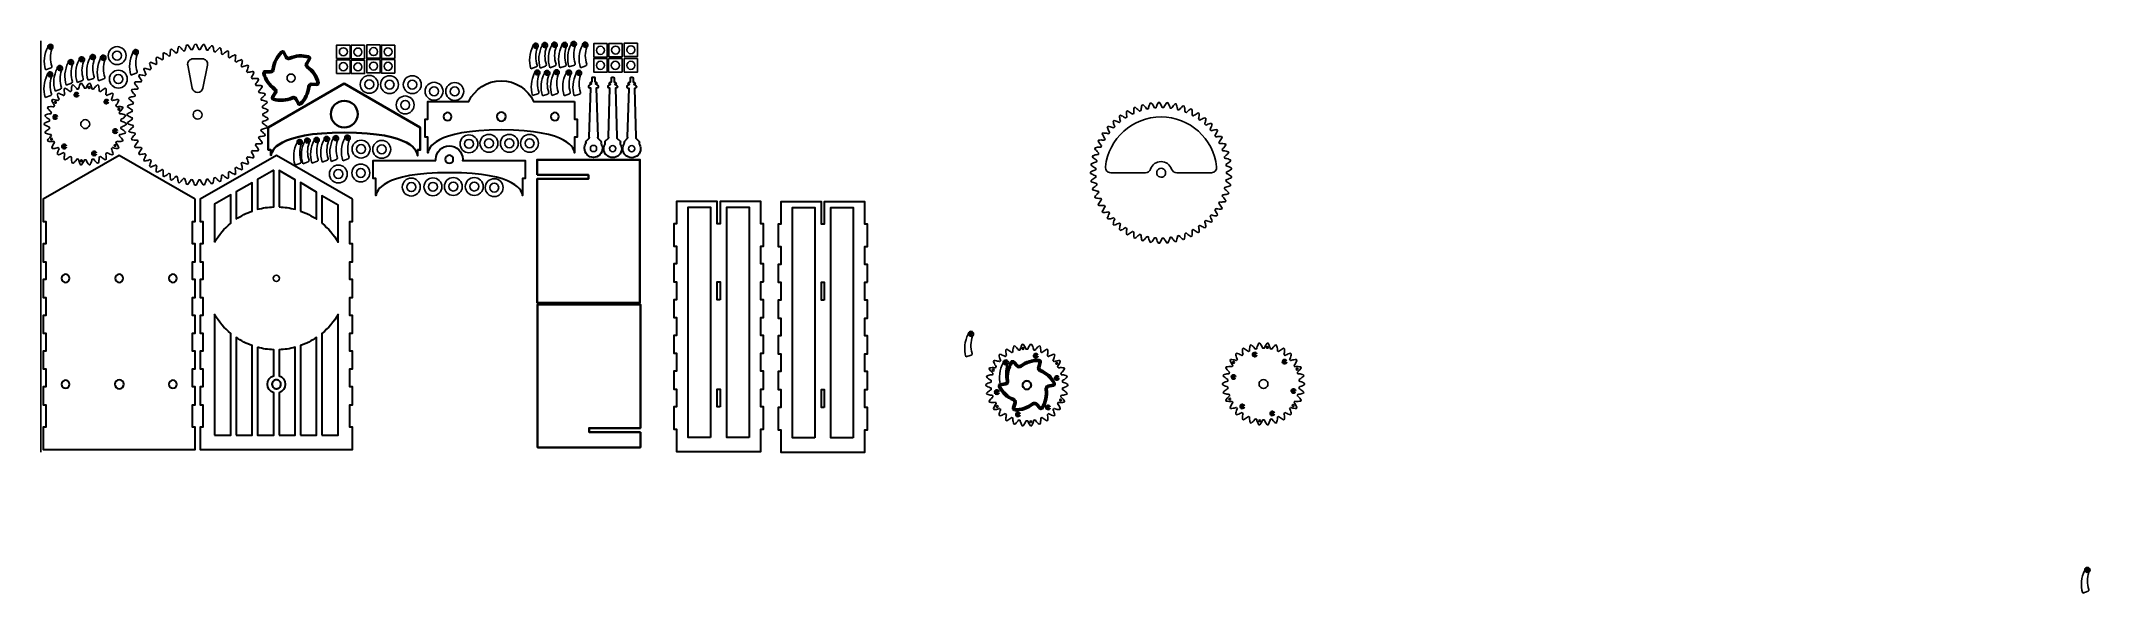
# Model space of a CAD drawing. Header units: inches. Extents: x -2 to 2288, y -158 to 460.
import ezdxf

# ---------------------------------------------------------------- set-up
doc = ezdxf.new("R2010")
doc.units = ezdxf.units.IN
doc.header["$MEASUREMENT"] = 0
doc.layers.add('Layer 1', color=7, linetype='Continuous')
doc.layers.add('PDF_Visible', color=7, linetype='Continuous')

msp = doc.modelspace()

# ---------------------------------------------------------------- linework, layer by layer
msp.add_line((-2, 0), (-2, 460))
for points in [[(556, 429.5), (562, 431.6, 0.40573), (562.9, 433.5, -0.159013), (562.9, 452.8, 1.737577), (558.2, 454.9, 0.195067)], [(566.7, 429.9), (572.7, 432, 0.40573), (573.7, 433.9, -0.159013), (573.7, 453.2, 1.737577), (569, 455.3, 0.195067)], [(578, 429.8), (584, 431.9, 0.40573), (585, 433.8, -0.159013), (585, 453, 1.737577), (580.3, 455.2, 0.195067)], [(588.2, 430.9), (594.3, 433, 0.40573), (595.2, 434.9, -0.159013), (595.2, 454.1, 1.737577), (590.5, 456.3, 0.195067)], [(601, 429.9), (607.1, 432, 0.40573), (608, 433.9, -0.159013), (608, 453.2, 1.737577), (603.3, 455.3, 0.195067)], [(3.2, 427.7), (9.3, 429.8, 0.40573), (10.2, 431.7, -0.159013), (10.2, 450.9, 1.737577), (5.5, 453, 0.195067)], [(26.2, 410.4), (32.2, 412.6, 0.40573), (33.1, 414.5, -0.159013), (33.1, 433.7, 1.737577), (28.4, 435.8, 0.195067)], [(38.4, 413.6), (44.4, 415.7, 0.40573), (45.3, 417.6, -0.159013), (45.4, 436.8, 1.737577), (40.6, 438.9, 0.195067)], [(50.6, 416), (56.6, 418.1, 0.40573), (57.5, 420, -0.159013), (57.6, 439.3, 1.737577), (52.8, 441.4, 0.195067)], [(62.4, 415.3), (68.4, 417.5, 0.40573), (69.3, 419.3, -0.159013), (69.4, 438.6, 1.737577), (64.6, 440.7, 0.195067)], [(98.5, 421.7), (104.5, 423.8, 0.40573), (105.5, 425.7, -0.159013), (105.5, 444.9, 1.737577), (100.8, 447.1, 0.195067)], [(173.1, 402.5, 0.35763), (179, 407.3), (184.1, 432.8, 0.47304), (178.2, 440), (167.9, 440, 0.473032), (162, 432.8), (167.1, 407.3, 0.35785), (173, 402.5)], [(545.6, 428.8), (551.6, 431, 0.40573), (552.6, 432.8, -0.159013), (552.6, 452.1, 1.737577), (547.9, 454.2, 0.195067)], [(2.8, 396.7), (8.9, 398.9, 0.40573), (9.8, 400.8, -0.159013), (9.8, 420, 1.737577), (5.1, 422.1, 0.195067)], [(13.8, 403.8), (19.8, 406, 0.40573), (20.8, 407.8, -0.159013), (20.8, 427.1, 1.737577), (16.1, 429.2, 0.195067)], [(547.5, 398.8), (553.5, 401, 0.40573), (554.5, 402.9, -0.159013), (554.5, 422.1, 1.737577), (549.8, 424.2, 0.195067)], [(558.6, 398.4), (564.6, 400.6, 0.40573), (565.5, 402.5, -0.159013), (565.5, 421.7, 1.737577), (560.8, 423.8, 0.195067)], [(569.2, 399.1), (575.2, 401.3, 0.40573), (576.1, 403.1, -0.159013), (576.1, 422.4, 1.737577), (571.4, 424.5, 0.195067)], [(582.8, 398.7), (588.8, 400.8, 0.40573), (589.7, 402.7, -0.159013), (589.8, 421.9, 1.737577), (585, 424.1, 0.195067)], [(594.1, 398.4), (600.1, 400.6, 0.40573), (601, 402.5, -0.159013), (601.1, 421.7, 1.737577), (596.3, 423.8, 0.195067)], [(1267.5, 312.5), (1306.2, 312.5, 0.445731), (1312.1, 319.1, 0.898888), (1187.9, 319.1, 0.445731), (1193.8, 312.5), (1232.5, 312.5, 0.320465), (1238.2, 316.6, -0.714286), (1261.8, 316.6, 0.320465)], [(282, 321.1), (288, 323.3, 0.40573), (288.9, 325.1, -0.159013), (288.9, 344.4, 1.737577), (284.2, 346.5, 0.195067)], [(290.6, 322.6), (296.6, 324.8, 0.40573), (297.6, 326.6, -0.159013), (297.6, 345.9, 1.737577), (292.9, 348, 0.195067)], [(300.9, 323.4), (307, 325.6, 0.40573), (307.9, 327.4, -0.159013), (307.9, 346.7, 1.737577), (303.2, 348.8, 0.195067)], [(312.2, 324.5), (318.2, 326.7, 0.40573), (319.1, 328.5, -0.159013), (319.2, 347.8, 1.737577), (314.4, 349.9, 0.195067)], [(322.4, 325.3), (328.4, 327.5, 0.40573), (329.3, 329.3, -0.159013), (329.4, 348.6, 1.737577), (324.6, 350.7, 0.195067)], [(335.4, 325.9), (341.4, 328, 0.40573), (342.3, 329.9, -0.159013), (342.4, 349.1, 1.737577), (337.6, 351.3, 0.195067)], [(1031.8, 106.5), (1037.9, 108.6, 0.40573), (1038.8, 110.4, -0.159013), (1039.2, 129.7, 1.737577), (1034.5, 131.9, 0.195067)], [(1070.4, 75.1), (1076.1, 76.4, 0.438117), (1077.6, 79.1, -0.156686), (1078.1, 97.6, 1.737577), (1073.4, 99.8, 0.182976)], [(2280.2, -157.7), (2286.2, -155.6, 0.40573), (2287.1, -153.7, -0.159013), (2287.1, -134.5, 1.737577), (2282.4, -132.3, 0.195067)]]:
    msp.add_lwpolyline(points, format="xyb", close=True)
for points in [[(173.3, 302.2), (173.9, 303.3), (174.4, 304.5), (175.2, 304.5), (176, 304.5), (176.6, 303.4), (177.2, 302.3), (177.9, 301.2), (178.6, 300.1), (179.4, 299), (180.7, 299.1), (181.3, 300.3), (181.8, 301.5), (182.3, 302.7), (182.7, 303.9), (183, 305.1), (183.9, 305.3), (184.6, 305.4), (185.3, 304.3), (186.1, 303.3), (186.9, 302.3), (187.7, 301.3), (188.6, 300.3), (189.9, 300.5), (190.3, 301.8), (190.7, 303.1), (191, 304.3), (191.3, 305.6), (191.5, 306.8), (192.3, 307), (193.1, 307.2), (193.9, 306.3), (194.8, 305.4), (195.7, 304.4), (196.7, 303.5), (197.7, 302.7), (198.9, 303.1), (199.2, 304.4), (199.4, 305.7), (199.6, 307), (199.7, 308.2), (199.8, 309.5), (200.5, 309.8), (201.3, 310.1), (202.2, 309.3), (203.1, 308.4), (204.2, 307.6), (205.2, 306.8), (206.3, 306.1), (207.5, 306.7), (207.6, 308), (207.7, 309.3), (207.7, 310.6), (207.7, 311.9), (207.6, 313.1), (208.3, 313.5), (209, 313.9), (210, 313.2), (211.1, 312.5), (212.2, 311.8), (213.4, 311.2), (214.5, 310.5), (215.7, 311.2), (215.6, 312.6), (215.5, 313.9), (215.4, 315.2), (215.2, 316.4), (215, 317.7), (215.7, 318.2), (216.3, 318.6), (217.4, 318), (218.5, 317.4), (219.7, 316.9), (220.9, 316.4), (222.2, 315.9), (223.2, 316.7), (223, 318.1), (222.7, 319.4), (222.5, 320.6), (222.1, 321.9), (221.8, 323.1), (222.4, 323.6), (223, 324.1), (224.1, 323.7), (225.3, 323.2), (226.6, 322.8), (227.8, 322.5), (229.1, 322.2), (230, 323.1), (229.7, 324.4), (229.3, 325.6), (228.8, 326.9), (228.4, 328.1), (227.9, 329.2), (228.4, 329.8), (228.9, 330.4), (230.1, 330.1), (231.4, 329.8), (232.6, 329.5), (233.9, 329.3), (235.3, 329.2), (236.1, 330.2), (235.6, 331.5), (235, 332.7), (234.4, 333.8), (233.8, 334.9), (233.2, 336), (233.7, 336.7), (234.1, 337.4), (235.3, 337.2), (236.6, 337), (237.9, 336.9), (239.2, 336.9), (240.5, 336.9), (241.2, 338), (240.6, 339.2), (239.9, 340.3), (239.2, 341.4), (238.4, 342.4), (237.7, 343.4), (238.1, 344.2), (238.4, 344.9), (239.7, 344.8), (240.9, 344.8), (242.2, 344.9), (243.6, 345), (244.9, 345.1), (245.4, 346.3), (244.6, 347.4), (243.8, 348.5), (243, 349.5), (242.1, 350.4), (241.2, 351.3), (241.5, 352.1), (241.8, 352.8), (243.1, 352.9), (244.3, 353.1), (245.6, 353.3), (246.9, 353.6), (248.2, 353.9), (248.6, 355.1), (247.7, 356.1), (246.8, 357), (245.8, 357.9), (244.8, 358.8), (243.9, 359.6), (244.1, 360.4), (244.2, 361.1), (245.5, 361.4), (246.7, 361.7), (248, 362), (249.2, 362.5), (250.5, 362.9), (250.7, 364.2), (249.7, 365.1), (248.7, 365.9), (247.6, 366.7), (246.6, 367.4), (245.5, 368.1), (245.6, 368.9), (245.7, 369.7), (246.9, 370.1), (248.1, 370.5), (249.3, 371), (250.5, 371.6), (251.7, 372.2), (251.7, 373.5), (250.6, 374.2), (249.5, 374.9), (248.4, 375.6), (247.2, 376.2), (246.1, 376.7), (246.1, 377.5), (246.1, 378.3), (247.2, 378.8), (248.4, 379.4), (249.5, 380.1), (250.6, 380.8), (251.7, 381.5), (251.7, 382.8), (250.5, 383.4), (249.3, 384), (248.1, 384.5), (246.9, 384.9), (245.7, 385.3), (245.6, 386.2), (245.5, 386.9), (246.6, 387.6), (247.6, 388.3), (248.7, 389.1), (249.7, 389.9), (250.7, 390.8), (250.5, 392.1), (249.2, 392.5), (248, 393), (246.7, 393.3), (245.5, 393.6), (244.2, 393.9), (244.1, 394.7), (243.9, 395.4), (244.8, 396.2), (245.8, 397.1), (246.8, 398), (247.7, 398.9), (248.6, 399.9), (248.2, 401.1), (246.9, 401.4), (245.6, 401.7), (244.3, 401.9), (243.1, 402.1), (241.8, 402.2), (241.5, 403), (241.2, 403.7), (242.1, 404.6), (243, 405.5), (243.8, 406.5), (244.6, 407.6), (245.4, 408.7), (244.9, 409.9), (243.6, 410), (242.2, 410.1), (240.9, 410.2), (239.7, 410.2), (238.4, 410.1), (238, 410.9), (237.7, 411.6), (238.4, 412.6), (239.2, 413.6), (239.9, 414.7), (240.6, 415.8), (241.2, 417), (240.5, 418.1), (239.2, 418.1), (237.9, 418.1), (236.6, 418), (235.3, 417.8), (234.1, 417.6), (233.6, 418.3), (233.2, 419), (233.8, 420.1), (234.4, 421.2), (235, 422.3), (235.6, 423.5), (236.1, 424.8), (235.3, 425.8), (233.9, 425.7), (232.6, 425.5), (231.4, 425.2), (230.1, 424.9), (228.9, 424.6), (228.4, 425.2), (227.9, 425.8), (228.4, 426.9), (228.8, 428.1), (229.3, 429.4), (229.7, 430.6), (230, 431.9), (229.1, 432.8), (227.8, 432.5), (226.6, 432.2), (225.3, 431.8), (224.1, 431.3), (223, 430.9), (222.3, 431.4), (221.8, 431.9), (222.1, 433.1), (222.5, 434.4), (222.7, 435.6), (223, 436.9), (223.2, 438.3), (222.2, 439.1), (220.9, 438.6), (219.7, 438.1), (218.5, 437.6), (217.4, 437), (216.3, 436.4), (215.6, 436.9), (215, 437.3), (215.2, 438.6), (215.4, 439.8), (215.5, 441.1), (215.6, 442.4), (215.7, 443.8), (214.5, 444.5), (213.4, 443.8), (212.2, 443.2), (211.1, 442.5), (210, 441.8), (209, 441.1), (208.3, 441.5), (207.6, 441.9), (207.7, 443.1), (207.7, 444.4), (207.7, 445.7), (207.6, 447), (207.5, 448.3), (206.3, 448.9), (205.2, 448.2), (204.2, 447.4), (203.1, 446.6), (202.2, 445.7), (201.3, 444.9), (200.5, 445.2), (199.8, 445.5), (199.7, 446.8), (199.6, 448), (199.4, 449.3), (199.2, 450.6), (198.9, 451.9), (197.7, 452.3), (196.7, 451.5), (195.7, 450.6), (194.8, 449.6), (193.9, 448.7), (193.1, 447.8), (192.3, 448), (191.5, 448.2), (191.3, 449.4), (191, 450.7), (190.7, 451.9), (190.3, 453.2), (189.9, 454.5), (188.6, 454.7), (187.7, 453.7), (186.9, 452.7), (186.1, 451.7), (185.3, 450.7), (184.6, 449.6), (183.8, 449.8), (183, 449.9), (182.7, 451.1), (182.3, 452.3), (181.8, 453.5), (181.3, 454.7), (180.7, 455.9), (179.4, 456), (178.6, 454.9), (177.9, 453.8), (177.2, 452.7), (176.6, 451.6), (176, 450.5), (175.2, 450.5), (174.4, 450.5), (173.9, 451.7), (173.3, 452.8), (172.7, 454), (172.1, 455.1), (171.4, 456.3), (170.1, 456.2), (169.4, 455.1), (168.8, 453.9), (168.3, 452.7), (167.8, 451.5), (167.4, 450.3), (166.5, 450.3), (165.8, 450.2), (165.1, 451.3), (164.4, 452.3), (163.7, 453.4), (162.9, 454.5), (162.1, 455.5), (160.8, 455.3), (160.3, 454.1), (159.8, 452.8), (159.4, 451.6), (159.1, 450.4), (158.8, 449.1), (158, 449), (157.2, 448.8), (156.5, 449.8), (155.6, 450.8), (154.8, 451.8), (153.9, 452.7), (152.9, 453.7), (151.7, 453.3), (151.3, 452), (151, 450.7), (150.8, 449.5), (150.6, 448.2), (150.4, 447), (149.6, 446.7), (148.9, 446.4), (148, 447.3), (147.1, 448.2), (146.1, 449.1), (145.1, 449.9), (144.1, 450.8), (142.8, 450.3), (142.6, 448.9), (142.5, 447.6), (142.4, 446.3), (142.4, 445.1), (142.4, 443.8), (141.6, 443.4), (140.9, 443.1), (139.9, 443.9), (138.9, 444.7), (137.8, 445.4), (136.7, 446.1), (135.6, 446.8), (134.4, 446.2), (134.4, 444.8), (134.4, 443.5), (134.5, 442.2), (134.6, 440.9), (134.7, 439.7), (134, 439.3), (133.4, 438.8), (132.3, 439.5), (131.2, 440.2), (130.1, 440.8), (128.9, 441.3), (127.7, 441.9), (126.6, 441.1), (126.7, 439.8), (126.9, 438.5), (127.1, 437.2), (127.3, 436), (127.6, 434.7), (127, 434.2), (126.4, 433.7), (125.3, 434.3), (124.1, 434.8), (122.9, 435.2), (121.6, 435.7), (120.4, 436.1), (119.4, 435.2), (119.7, 433.9), (120, 432.6), (120.4, 431.4), (120.8, 430.1), (121.2, 429), (120.6, 428.4), (120.1, 427.8), (118.9, 428.2), (117.7, 428.6), (116.4, 428.9), (115.1, 429.2), (113.8, 429.4), (112.9, 428.4), (113.4, 427.2), (113.9, 425.9), (114.4, 424.7), (114.9, 423.6), (115.5, 422.5), (115, 421.8), (114.5, 421.2), (113.3, 421.4), (112, 421.7), (110.7, 421.8), (109.4, 422), (108.1, 422.1), (107.3, 421), (107.9, 419.8), (108.5, 418.6), (109.2, 417.5), (109.9, 416.4), (110.6, 415.3), (110.1, 414.6), (109.7, 414), (108.5, 414.1), (107.2, 414.1), (105.9, 414.2), (104.6, 414.1), (103.3, 414.1), (102.7, 412.9), (103.4, 411.8), (104.1, 410.7), (104.9, 409.6), (105.7, 408.6), (106.5, 407.7), (106.2, 406.9), (105.9, 406.2), (104.6, 406.2), (103.3, 406.1), (102.1, 406), (100.7, 405.8), (99.4, 405.5), (99, 404.3), (99.8, 403.3), (100.7, 402.3), (101.6, 401.3), (102.5, 400.5), (103.4, 399.6), (103.2, 398.8), (103, 398.1), (101.7, 397.9), (100.4, 397.6), (99.2, 397.4), (97.9, 397), (96.6, 396.6), (96.3, 395.4), (97.3, 394.4), (98.3, 393.6), (99.3, 392.7), (100.3, 391.9), (101.3, 391.2), (101.1, 390.4), (101, 389.6), (99.8, 389.3), (98.6, 388.9), (97.4, 388.5), (96.1, 388), (94.9, 387.5), (94.7, 386.2), (95.8, 385.4), (96.9, 384.6), (98, 383.9), (99.1, 383.2), (100.2, 382.6), (100.1, 381.8), (100.1, 381), (98.9, 380.6), (97.7, 380), (96.6, 379.5), (95.4, 378.8), (94.3, 378.2), (94.3, 376.8), (95.4, 376.2), (96.6, 375.5), (97.7, 375), (98.9, 374.4), (100.1, 374), (100.1, 373.1), (100.2, 372.4), (99.1, 371.8), (98, 371.1), (96.9, 370.4), (95.8, 369.6), (94.7, 368.8), (94.9, 367.5), (96.1, 367), (97.4, 366.5), (98.6, 366.1), (99.8, 365.7), (101, 365.4), (101.2, 364.6), (101.3, 363.8), (100.3, 363.1), (99.3, 362.3), (98.3, 361.4), (97.3, 360.6), (96.3, 359.6), (96.6, 358.4), (97.9, 358), (99.2, 357.6), (100.4, 357.4), (101.7, 357.1), (103, 356.9), (103.2, 356.1), (103.4, 355.4), (102.5, 354.5), (101.6, 353.7), (100.7, 352.7), (99.8, 351.7), (99, 350.7), (99.4, 349.5), (100.7, 349.2), (102.1, 349), (103.3, 348.9), (104.6, 348.8), (105.9, 348.8), (106.2, 348), (106.5, 347.3), (105.7, 346.4), (104.9, 345.4), (104.1, 344.3), (103.4, 343.2), (102.7, 342.1), (103.3, 340.9), (104.6, 340.9), (105.9, 340.8), (107.2, 340.9), (108.5, 340.9), (109.7, 341), (110.2, 340.3), (110.6, 339.7), (109.9, 338.6), (109.2, 337.5), (108.5, 336.4), (107.9, 335.2), (107.3, 334), (108.1, 332.9), (109.4, 333), (110.7, 333.2), (112, 333.3), (113.3, 333.6), (114.5, 333.8), (115, 333.2), (115.5, 332.5), (114.9, 331.4), (114.4, 330.3), (113.9, 329.1), (113.4, 327.8), (112.9, 326.6), (113.8, 325.6), (115.1, 325.8), (116.4, 326.1), (117.7, 326.4), (118.9, 326.8), (120.1, 327.2), (120.7, 326.6), (121.2, 326), (120.8, 324.9), (120.4, 323.6), (120, 322.4), (119.7, 321.1), (119.4, 319.8), (120.4, 318.9), (121.6, 319.3), (122.9, 319.8), (124.1, 320.2), (125.3, 320.7), (126.4, 321.3), (127, 320.8), (127.6, 320.3), (127.3, 319), (127.1, 317.8), (126.9, 316.5), (126.7, 315.2), (126.6, 313.9), (127.7, 313.1), (128.9, 313.7), (130.1, 314.2), (131.2, 314.8), (132.3, 315.5), (133.4, 316.2), (134.1, 315.7), (134.7, 315.3), (134.6, 314.1), (134.5, 312.8), (134.4, 311.5), (134.4, 310.2), (134.4, 308.8), (135.6, 308.2), (136.7, 308.9), (137.8, 309.6), (138.9, 310.3), (139.9, 311.1), (140.9, 311.9), (141.7, 311.5), (142.4, 311.2), (142.4, 309.9), (142.4, 308.7), (142.5, 307.4), (142.6, 306.1), (142.8, 304.7), (144.1, 304.2), (145.1, 305.1), (146.1, 305.9), (147.1, 306.8), (148, 307.7), (148.9, 308.6), (149.7, 308.3), (150.4, 308), (150.6, 306.8), (150.8, 305.5), (151, 304.3), (151.3, 303), (151.7, 301.7), (152.9, 301.3), (153.9, 302.3), (154.8, 303.2), (155.6, 304.2), (156.5, 305.2), (157.2, 306.2), (158, 306), (158.8, 305.9), (159.1, 304.6), (159.4, 303.4), (159.8, 302.2), (160.3, 300.9), (160.8, 299.7), (162.1, 299.5), (162.9, 300.5), (163.7, 301.6), (164.4, 302.7), (165.1, 303.7), (165.8, 304.8), (166.6, 304.7), (167.4, 304.7), (167.8, 303.5), (168.3, 302.3), (168.8, 301.1), (169.4, 299.9), (170.1, 298.8), (171.4, 298.7), (172.1, 299.9), (172.7, 301)], [(343.5, 455.4), (343.5, 440.4), (328.5, 440.4), (328.5, 455.4)], [(343.5, 438.7), (343.5, 423.7), (328.5, 423.7), (328.5, 438.7)], [(359.8, 455.1), (359.8, 440.1), (344.8, 440.1), (344.8, 455.1)], [(359.8, 438.4), (359.8, 423.4), (344.8, 423.4), (344.8, 438.4)], [(377.2, 455.6), (377.2, 440.6), (362.2, 440.6), (362.2, 455.6)], [(377.2, 439.4), (377.2, 424.4), (362.2, 424.4), (362.2, 439.4)], [(393.5, 455.4), (393.5, 440.4), (378.5, 440.4), (378.5, 455.4)], [(393.5, 439.1), (393.5, 424.1), (378.5, 424.1), (378.5, 439.1)], [(630.9, 457), (630.9, 442), (615.9, 442), (615.9, 457)], [(630.9, 440.2), (630.9, 425.2), (615.9, 425.2), (615.9, 440.2)], [(647.5, 440.2), (647.5, 425.2), (632.5, 425.2), (632.5, 440.2)], [(647.8, 457.3), (647.8, 442.3), (632.8, 442.3), (632.8, 457.3)], [(664.9, 457.6), (664.9, 442.6), (649.9, 442.6), (649.9, 457.6)], [(664.9, 440.2), (664.9, 425.2), (649.9, 425.2), (649.9, 440.2)], [(89.8, 369.5), (88.6, 370), (87.5, 370.3), (87.4, 371.2), (87.3, 372.1), (88.4, 372.7), (89.4, 373.3), (90.5, 374.1), (91.5, 375), (92.5, 375.9), (92.2, 377.1), (90.9, 377.6), (89.6, 378), (88.4, 378.3), (87.1, 378.5), (85.9, 378.6), (85.6, 379.4), (85.4, 380.2), (86.3, 381), (87.2, 381.9), (88, 382.9), (88.8, 384), (89.6, 385.1), (89.1, 386.2), (87.8, 386.4), (86.4, 386.5), (85.1, 386.5), (83.9, 386.4), (82.7, 386.3), (82.2, 387.1), (81.8, 387.8), (82.5, 388.8), (83.2, 389.8), (83.8, 391), (84.4, 392.2), (84.9, 393.4), (84.2, 394.4), (82.9, 394.3), (81.5, 394.2), (80.3, 393.9), (79, 393.6), (77.9, 393.2), (77.3, 393.9), (76.7, 394.5), (77.2, 395.6), (77.7, 396.8), (78.1, 398), (78.4, 399.3), (78.6, 400.7), (77.7, 401.5), (76.4, 401.1), (75.1, 400.6), (74, 400.1), (72.8, 399.6), (71.8, 398.9), (71.1, 399.5), (70.4, 400), (70.6, 401.2), (70.8, 402.4), (71, 403.7), (71, 405), (70.9, 406.4), (69.9, 407), (68.7, 406.3), (67.5, 405.7), (66.5, 404.9), (65.5, 404.1), (64.6, 403.3), (63.8, 403.6), (63, 404), (63, 405.2), (63, 406.5), (62.8, 407.8), (62.6, 409.1), (62.2, 410.4), (61.1, 410.8), (60, 409.9), (59.1, 409), (58.2, 408), (57.4, 407), (56.7, 406), (55.8, 406.2), (55, 406.4), (54.8, 407.6), (54.4, 408.8), (54, 410.1), (53.5, 411.3), (52.9, 412.5), (51.7, 412.6), (50.8, 411.6), (50.1, 410.5), (49.4, 409.4), (48.9, 408.2), (48.4, 407.1), (47.5, 407.1), (46.6, 407.1), (46.1, 408.2), (45.6, 409.4), (44.9, 410.5), (44.2, 411.6), (43.3, 412.6), (42.1, 412.5), (41.5, 411.3), (41, 410.1), (40.6, 408.8), (40.2, 407.6), (40, 406.4), (39.1, 406.2), (38.3, 406), (37.6, 407), (36.8, 408), (35.9, 409), (35, 409.9), (33.9, 410.8), (32.8, 410.4), (32.4, 409.1), (32.2, 407.8), (32, 406.5), (32, 405.2), (32, 404), (31.2, 403.6), (30.4, 403.3), (29.5, 404.1), (28.5, 404.9), (27.5, 405.7), (26.3, 406.3), (25.1, 407), (24.1, 406.4), (24, 405), (24, 403.7), (24.2, 402.4), (24.4, 401.2), (24.6, 400), (23.9, 399.4), (23.2, 398.9), (22.2, 399.6), (21, 400.1), (19.9, 400.6), (18.6, 401.1), (17.3, 401.5), (16.4, 400.7), (16.6, 399.3), (16.9, 398), (17.3, 396.8), (17.8, 395.6), (18.3, 394.5), (17.7, 393.8), (17.1, 393.2), (16, 393.6), (14.7, 393.9), (13.5, 394.2), (12.1, 394.3), (10.8, 394.4), (10.1, 393.4), (10.6, 392.2), (11.2, 391), (11.8, 389.8), (12.5, 388.8), (13.2, 387.8), (12.8, 387), (12.3, 386.3), (11.1, 386.4), (9.9, 386.5), (8.6, 386.5), (7.2, 386.4), (5.9, 386.2), (5.4, 385.1), (6.2, 384), (7, 382.9), (7.8, 381.9), (8.7, 381), (9.6, 380.2), (9.3, 379.4), (9.1, 378.6), (7.9, 378.5), (6.6, 378.3), (5.4, 378), (4.1, 377.6), (2.8, 377.1), (2.5, 375.9), (3.5, 375), (4.5, 374.1), (5.6, 373.3), (6.6, 372.7), (7.7, 372.1), (7.6, 371.2), (7.5, 370.3), (6.4, 370), (5.2, 369.5), (4, 369), (2.8, 368.3), (1.7, 367.6), (1.7, 366.4), (2.8, 365.7), (4, 365), (5.2, 364.5), (6.4, 364), (7.5, 363.7), (7.6, 362.8), (7.7, 361.9), (6.6, 361.3), (5.6, 360.7), (4.5, 359.9), (3.5, 359), (2.5, 358.1), (2.8, 356.9), (4.1, 356.4), (5.4, 356), (6.6, 355.7), (7.9, 355.5), (9.1, 355.4), (9.4, 354.6), (9.6, 353.8), (8.7, 353), (7.8, 352.1), (7, 351.1), (6.2, 350), (5.4, 348.9), (5.9, 347.8), (7.2, 347.6), (8.6, 347.5), (9.9, 347.5), (11.1, 347.6), (12.3, 347.7), (12.8, 346.9), (13.2, 346.2), (12.5, 345.2), (11.8, 344.2), (11.2, 343), (10.6, 341.8), (10.1, 340.6), (10.8, 339.6), (12.1, 339.7), (13.5, 339.8), (14.7, 340.1), (16, 340.4), (17.1, 340.8), (17.7, 340.1), (18.3, 339.5), (17.8, 338.4), (17.3, 337.2), (16.9, 336), (16.6, 334.7), (16.4, 333.3), (17.3, 332.5), (18.6, 332.9), (19.9, 333.4), (21, 333.9), (22.2, 334.4), (23.2, 335.1), (23.9, 334.5), (24.6, 334), (24.4, 332.8), (24.2, 331.6), (24, 330.3), (24, 329), (24.1, 327.6), (25.1, 327), (26.3, 327.7), (27.5, 328.3), (28.5, 329.1), (29.5, 329.9), (30.4, 330.7), (31.2, 330.4), (32, 330), (32, 328.8), (32, 327.5), (32.2, 326.2), (32.4, 324.9), (32.8, 323.6), (33.9, 323.2), (35, 324.1), (35.9, 325), (36.8, 326), (37.6, 327), (38.3, 328), (39.2, 327.8), (40, 327.6), (40.2, 326.4), (40.6, 325.2), (41, 323.9), (41.5, 322.7), (42.1, 321.5), (43.3, 321.4), (44.2, 322.4), (44.9, 323.5), (45.6, 324.6), (46.1, 325.8), (46.6, 326.9), (47.5, 326.9), (48.4, 326.9), (48.9, 325.8), (49.4, 324.6), (50.1, 323.5), (50.8, 322.4), (51.7, 321.4), (52.9, 321.5), (53.5, 322.7), (54, 323.9), (54.4, 325.2), (54.8, 326.4), (55, 327.6), (55.9, 327.8), (56.7, 328), (57.4, 327), (58.2, 326), (59.1, 325), (60, 324.1), (61.1, 323.2), (62.2, 323.6), (62.6, 324.9), (62.8, 326.2), (63, 327.5), (63, 328.8), (63, 330), (63.8, 330.4), (64.6, 330.7), (65.5, 329.9), (66.5, 329.1), (67.5, 328.3), (68.7, 327.7), (69.9, 327), (70.9, 327.6), (71, 329), (71, 330.3), (70.8, 331.6), (70.6, 332.8), (70.4, 334), (71.1, 334.6), (71.8, 335.1), (72.8, 334.4), (74, 333.9), (75.1, 333.4), (76.4, 332.9), (77.7, 332.5), (78.6, 333.3), (78.4, 334.7), (78.1, 336), (77.7, 337.2), (77.2, 338.4), (76.7, 339.5), (77.3, 340.2), (77.9, 340.8), (79, 340.4), (80.3, 340.1), (81.5, 339.8), (82.9, 339.7), (84.2, 339.6), (84.9, 340.6), (84.4, 341.8), (83.8, 343), (83.2, 344.2), (82.5, 345.2), (81.8, 346.2), (82.2, 347), (82.7, 347.7), (83.9, 347.6), (85.1, 347.5), (86.4, 347.5), (87.8, 347.6), (89.1, 347.8), (89.6, 348.9), (88.8, 350), (88, 351.1), (87.2, 352.1), (86.3, 353), (85.4, 353.8), (85.7, 354.6), (85.9, 355.4), (87.1, 355.5), (88.4, 355.7), (89.6, 356), (90.9, 356.4), (92.2, 356.9), (92.5, 358.1), (91.5, 359), (90.5, 359.9), (89.4, 360.7), (88.4, 361.3), (87.3, 361.9), (87.4, 362.8), (87.5, 363.7), (88.6, 364), (89.8, 364.5), (91, 365), (92.2, 365.7), (93.3, 366.4), (93.3, 367.6), (92.2, 368.3), (91, 369)], [(1250.3, 237.2), (1250.9, 238.3), (1251.4, 239.5), (1252.2, 239.5), (1253, 239.5), (1253.6, 238.4), (1254.2, 237.3), (1254.9, 236.2), (1255.6, 235.1), (1256.4, 234), (1257.7, 234.1), (1258.3, 235.3), (1258.8, 236.5), (1259.3, 237.7), (1259.7, 238.9), (1260, 240.1), (1260.9, 240.3), (1261.6, 240.4), (1262.3, 239.3), (1263.1, 238.3), (1263.9, 237.3), (1264.7, 236.3), (1265.6, 235.3), (1266.9, 235.5), (1267.3, 236.8), (1267.7, 238.1), (1268, 239.3), (1268.3, 240.6), (1268.5, 241.8), (1269.3, 242), (1270.1, 242.2), (1270.9, 241.3), (1271.8, 240.4), (1272.7, 239.4), (1273.7, 238.5), (1274.7, 237.7), (1275.9, 238.1), (1276.2, 239.4), (1276.4, 240.7), (1276.6, 242), (1276.7, 243.2), (1276.8, 244.5), (1277.5, 244.8), (1278.3, 245.1), (1279.2, 244.3), (1280.1, 243.4), (1281.2, 242.6), (1282.2, 241.8), (1283.3, 241.1), (1284.5, 241.7), (1284.6, 243), (1284.7, 244.3), (1284.7, 245.6), (1284.7, 246.9), (1284.6, 248.1), (1285.3, 248.5), (1286, 248.9), (1287, 248.2), (1288.1, 247.5), (1289.2, 246.8), (1290.4, 246.2), (1291.5, 245.5), (1292.7, 246.2), (1292.6, 247.6), (1292.5, 248.9), (1292.4, 250.2), (1292.2, 251.4), (1292, 252.7), (1292.7, 253.2), (1293.3, 253.6), (1294.4, 253), (1295.5, 252.4), (1296.7, 251.9), (1297.9, 251.4), (1299.2, 250.9), (1300.2, 251.7), (1300, 253.1), (1299.7, 254.4), (1299.5, 255.6), (1299.1, 256.9), (1298.8, 258.1), (1299.4, 258.6), (1300, 259.1), (1301.1, 258.7), (1302.3, 258.2), (1303.6, 257.8), (1304.8, 257.5), (1306.1, 257.2), (1307, 258.1), (1306.7, 259.4), (1306.3, 260.6), (1305.8, 261.9), (1305.4, 263.1), (1304.9, 264.2), (1305.4, 264.8), (1305.9, 265.4), (1307.1, 265.1), (1308.4, 264.8), (1309.6, 264.5), (1310.9, 264.3), (1312.3, 264.2), (1313.1, 265.2), (1312.6, 266.5), (1312, 267.7), (1311.4, 268.8), (1310.8, 269.9), (1310.2, 271), (1310.7, 271.7), (1311.1, 272.4), (1312.3, 272.2), (1313.6, 272), (1314.9, 271.9), (1316.2, 271.9), (1317.5, 271.9), (1318.2, 273), (1317.6, 274.2), (1316.9, 275.3), (1316.2, 276.4), (1315.4, 277.4), (1314.7, 278.4), (1315.1, 279.2), (1315.4, 279.9), (1316.7, 279.8), (1317.9, 279.8), (1319.2, 279.9), (1320.6, 280), (1321.9, 280.1), (1322.4, 281.3), (1321.6, 282.4), (1320.8, 283.5), (1320, 284.5), (1319.1, 285.4), (1318.2, 286.3), (1318.5, 287.1), (1318.8, 287.8), (1320.1, 287.9), (1321.3, 288.1), (1322.6, 288.3), (1323.9, 288.6), (1325.2, 288.9), (1325.6, 290.1), (1324.7, 291.1), (1323.8, 292), (1322.8, 292.9), (1321.8, 293.8), (1320.9, 294.6), (1321.1, 295.4), (1321.2, 296.1), (1322.5, 296.4), (1323.7, 296.7), (1325, 297), (1326.2, 297.5), (1327.5, 297.9), (1327.7, 299.2), (1326.7, 300.1), (1325.7, 300.9), (1324.6, 301.7), (1323.6, 302.4), (1322.5, 303.1), (1322.6, 303.9), (1322.7, 304.7), (1323.9, 305.1), (1325.1, 305.5), (1326.3, 306), (1327.5, 306.6), (1328.7, 307.2), (1328.7, 308.5), (1327.6, 309.2), (1326.5, 309.9), (1325.4, 310.6), (1324.2, 311.2), (1323.1, 311.7), (1323.1, 312.5), (1323.1, 313.3), (1324.2, 313.8), (1325.4, 314.4), (1326.5, 315.1), (1327.6, 315.8), (1328.7, 316.5), (1328.7, 317.8), (1327.5, 318.4), (1326.3, 319), (1325.1, 319.5), (1323.9, 319.9), (1322.7, 320.3), (1322.6, 321.2), (1322.5, 321.9), (1323.6, 322.6), (1324.6, 323.3), (1325.7, 324.1), (1326.7, 324.9), (1327.7, 325.8), (1327.5, 327.1), (1326.2, 327.5), (1325, 328), (1323.7, 328.3), (1322.5, 328.6), (1321.2, 328.9), (1321.1, 329.7), (1320.9, 330.4), (1321.8, 331.2), (1322.8, 332.1), (1323.8, 333), (1324.7, 333.9), (1325.6, 334.9), (1325.2, 336.1), (1323.9, 336.4), (1322.6, 336.7), (1321.3, 336.9), (1320.1, 337.1), (1318.8, 337.2), (1318.5, 338), (1318.2, 338.7), (1319.1, 339.6), (1320, 340.5), (1320.8, 341.5), (1321.6, 342.6), (1322.4, 343.7), (1321.9, 344.9), (1320.6, 345), (1319.2, 345.1), (1317.9, 345.2), (1316.7, 345.2), (1315.4, 345.1), (1315, 345.9), (1314.7, 346.6), (1315.4, 347.6), (1316.2, 348.6), (1316.9, 349.7), (1317.6, 350.8), (1318.2, 352), (1317.5, 353.1), (1316.2, 353.1), (1314.9, 353.1), (1313.6, 353), (1312.3, 352.8), (1311.1, 352.6), (1310.6, 353.3), (1310.2, 354), (1310.8, 355.1), (1311.4, 356.2), (1312, 357.3), (1312.6, 358.5), (1313.1, 359.8), (1312.3, 360.8), (1310.9, 360.7), (1309.6, 360.5), (1308.4, 360.2), (1307.1, 359.9), (1305.9, 359.6), (1305.4, 360.2), (1304.9, 360.8), (1305.4, 361.9), (1305.8, 363.1), (1306.3, 364.4), (1306.7, 365.6), (1307, 366.9), (1306.1, 367.8), (1304.8, 367.5), (1303.6, 367.2), (1302.3, 366.8), (1301.1, 366.3), (1300, 365.9), (1299.3, 366.4), (1298.8, 366.9), (1299.1, 368.1), (1299.5, 369.4), (1299.7, 370.6), (1300, 371.9), (1300.2, 373.3), (1299.2, 374.1), (1297.9, 373.6), (1296.7, 373.1), (1295.5, 372.6), (1294.4, 372), (1293.3, 371.4), (1292.6, 371.9), (1292, 372.3), (1292.2, 373.6), (1292.4, 374.8), (1292.5, 376.1), (1292.6, 377.4), (1292.7, 378.8), (1291.5, 379.5), (1290.4, 378.8), (1289.2, 378.2), (1288.1, 377.5), (1287, 376.8), (1286, 376.1), (1285.3, 376.5), (1284.6, 376.9), (1284.7, 378.1), (1284.7, 379.4), (1284.7, 380.7), (1284.6, 382), (1284.5, 383.3), (1283.3, 383.9), (1282.2, 383.2), (1281.2, 382.4), (1280.1, 381.6), (1279.2, 380.7), (1278.3, 379.9), (1277.5, 380.2), (1276.8, 380.5), (1276.7, 381.8), (1276.6, 383), (1276.4, 384.3), (1276.2, 385.6), (1275.9, 386.9), (1274.7, 387.3), (1273.7, 386.5), (1272.7, 385.6), (1271.8, 384.6), (1270.9, 383.7), (1270.1, 382.8), (1269.3, 383), (1268.5, 383.2), (1268.3, 384.4), (1268, 385.7), (1267.7, 386.9), (1267.3, 388.2), (1266.9, 389.5), (1265.6, 389.7), (1264.7, 388.7), (1263.9, 387.7), (1263.1, 386.7), (1262.3, 385.7), (1261.6, 384.6), (1260.8, 384.8), (1260, 384.9), (1259.7, 386.1), (1259.3, 387.3), (1258.8, 388.5), (1258.3, 389.7), (1257.7, 390.9), (1256.4, 391), (1255.6, 389.9), (1254.9, 388.8), (1254.2, 387.7), (1253.6, 386.6), (1253, 385.5), (1252.2, 385.5), (1251.4, 385.5), (1250.9, 386.7), (1250.3, 387.8), (1249.7, 389), (1249.1, 390.1), (1248.4, 391.3), (1247.1, 391.2), (1246.4, 390.1), (1245.8, 388.9), (1245.3, 387.7), (1244.8, 386.5), (1244.4, 385.3), (1243.5, 385.3), (1242.8, 385.2), (1242.1, 386.3), (1241.4, 387.3), (1240.7, 388.4), (1239.9, 389.5), (1239.1, 390.5), (1237.8, 390.3), (1237.3, 389.1), (1236.8, 387.8), (1236.4, 386.6), (1236.1, 385.4), (1235.8, 384.1), (1235, 384), (1234.2, 383.8), (1233.5, 384.8), (1232.6, 385.8), (1231.8, 386.8), (1230.9, 387.7), (1229.9, 388.7), (1228.7, 388.3), (1228.3, 387), (1228, 385.7), (1227.8, 384.5), (1227.6, 383.2), (1227.4, 382), (1226.6, 381.7), (1225.9, 381.4), (1225, 382.3), (1224.1, 383.2), (1223.1, 384.1), (1222.1, 384.9), (1221.1, 385.8), (1219.8, 385.3), (1219.6, 383.9), (1219.5, 382.6), (1219.4, 381.3), (1219.4, 380.1), (1219.4, 378.8), (1218.6, 378.4), (1217.9, 378.1), (1216.9, 378.9), (1215.9, 379.7), (1214.8, 380.4), (1213.7, 381.1), (1212.6, 381.8), (1211.4, 381.2), (1211.4, 379.8), (1211.4, 378.5), (1211.5, 377.2), (1211.6, 375.9), (1211.7, 374.7), (1211, 374.3), (1210.4, 373.8), (1209.3, 374.5), (1208.2, 375.2), (1207.1, 375.8), (1205.9, 376.3), (1204.7, 376.9), (1203.6, 376.1), (1203.7, 374.8), (1203.9, 373.5), (1204.1, 372.2), (1204.3, 371), (1204.6, 369.7), (1204, 369.2), (1203.4, 368.7), (1202.3, 369.3), (1201.1, 369.8), (1199.9, 370.2), (1198.6, 370.7), (1197.4, 371.1), (1196.4, 370.2), (1196.7, 368.9), (1197, 367.6), (1197.4, 366.4), (1197.8, 365.1), (1198.2, 364), (1197.6, 363.4), (1197.1, 362.8), (1195.9, 363.2), (1194.7, 363.6), (1193.4, 363.9), (1192.1, 364.2), (1190.8, 364.4), (1189.9, 363.4), (1190.4, 362.2), (1190.9, 360.9), (1191.4, 359.7), (1191.9, 358.6), (1192.5, 357.5), (1192, 356.8), (1191.5, 356.2), (1190.3, 356.4), (1189, 356.7), (1187.7, 356.8), (1186.4, 357), (1185.1, 357.1), (1184.3, 356), (1184.9, 354.8), (1185.5, 353.6), (1186.2, 352.5), (1186.9, 351.4), (1187.6, 350.3), (1187.1, 349.6), (1186.7, 349), (1185.5, 349.1), (1184.2, 349.1), (1182.9, 349.2), (1181.6, 349.1), (1180.3, 349.1), (1179.7, 347.9), (1180.4, 346.8), (1181.1, 345.7), (1181.9, 344.6), (1182.7, 343.6), (1183.5, 342.7), (1183.2, 341.9), (1182.9, 341.2), (1181.6, 341.2), (1180.3, 341.1), (1179.1, 341), (1177.7, 340.8), (1176.4, 340.5), (1176, 339.3), (1176.8, 338.3), (1177.7, 337.3), (1178.6, 336.3), (1179.5, 335.5), (1180.4, 334.6), (1180.2, 333.8), (1180, 333.1), (1178.7, 332.9), (1177.4, 332.6), (1176.2, 332.4), (1174.9, 332), (1173.6, 331.6), (1173.3, 330.4), (1174.3, 329.4), (1175.3, 328.6), (1176.3, 327.7), (1177.3, 326.9), (1178.3, 326.2), (1178.1, 325.4), (1178, 324.6), (1176.8, 324.3), (1175.6, 323.9), (1174.4, 323.5), (1173.1, 323), (1171.9, 322.5), (1171.7, 321.2), (1172.8, 320.4), (1173.9, 319.6), (1175, 318.9), (1176.1, 318.2), (1177.2, 317.6), (1177.1, 316.8), (1177.1, 316), (1175.9, 315.6), (1174.7, 315), (1173.6, 314.5), (1172.4, 313.8), (1171.3, 313.2), (1171.3, 311.8), (1172.4, 311.2), (1173.6, 310.5), (1174.7, 310), (1175.9, 309.4), (1177.1, 309), (1177.1, 308.1), (1177.2, 307.4), (1176.1, 306.8), (1175, 306.1), (1173.9, 305.4), (1172.8, 304.6), (1171.7, 303.8), (1171.9, 302.5), (1173.1, 302), (1174.4, 301.5), (1175.6, 301.1), (1176.8, 300.7), (1178, 300.4), (1178.2, 299.6), (1178.3, 298.8), (1177.3, 298.1), (1176.3, 297.3), (1175.3, 296.4), (1174.3, 295.6), (1173.3, 294.6), (1173.6, 293.4), (1174.9, 293), (1176.2, 292.6), (1177.4, 292.4), (1178.7, 292.1), (1180, 291.9), (1180.2, 291.1), (1180.4, 290.4), (1179.5, 289.5), (1178.6, 288.7), (1177.7, 287.7), (1176.8, 286.7), (1176, 285.7), (1176.4, 284.5), (1177.7, 284.2), (1179.1, 284), (1180.3, 283.9), (1181.6, 283.8), (1182.9, 283.8), (1183.2, 283), (1183.5, 282.3), (1182.7, 281.4), (1181.9, 280.4), (1181.1, 279.3), (1180.4, 278.2), (1179.7, 277.1), (1180.3, 275.9), (1181.6, 275.9), (1182.9, 275.8), (1184.2, 275.9), (1185.5, 275.9), (1186.7, 276), (1187.2, 275.3), (1187.6, 274.7), (1186.9, 273.6), (1186.2, 272.5), (1185.5, 271.4), (1184.9, 270.2), (1184.3, 269), (1185.1, 267.9), (1186.4, 268), (1187.7, 268.2), (1189, 268.3), (1190.3, 268.6), (1191.5, 268.8), (1192, 268.2), (1192.5, 267.5), (1191.9, 266.4), (1191.4, 265.3), (1190.9, 264.1), (1190.4, 262.8), (1189.9, 261.6), (1190.8, 260.6), (1192.1, 260.8), (1193.4, 261.1), (1194.7, 261.4), (1195.9, 261.8), (1197.1, 262.2), (1197.7, 261.6), (1198.2, 261), (1197.8, 259.9), (1197.4, 258.6), (1197, 257.4), (1196.7, 256.1), (1196.4, 254.8), (1197.4, 253.9), (1198.6, 254.3), (1199.9, 254.8), (1201.1, 255.2), (1202.3, 255.7), (1203.4, 256.3), (1204, 255.8), (1204.6, 255.3), (1204.3, 254), (1204.1, 252.8), (1203.9, 251.5), (1203.7, 250.2), (1203.6, 248.9), (1204.7, 248.1), (1205.9, 248.7), (1207.1, 249.2), (1208.2, 249.8), (1209.3, 250.5), (1210.4, 251.2), (1211.1, 250.7), (1211.7, 250.3), (1211.6, 249.1), (1211.5, 247.8), (1211.4, 246.5), (1211.4, 245.2), (1211.4, 243.8), (1212.6, 243.2), (1213.7, 243.9), (1214.8, 244.6), (1215.9, 245.3), (1216.9, 246.1), (1217.9, 246.9), (1218.7, 246.5), (1219.4, 246.2), (1219.4, 244.9), (1219.4, 243.7), (1219.5, 242.4), (1219.6, 241.1), (1219.8, 239.7), (1221.1, 239.2), (1222.1, 240.1), (1223.1, 240.9), (1224.1, 241.8), (1225, 242.7), (1225.9, 243.6), (1226.7, 243.3), (1227.4, 243), (1227.6, 241.8), (1227.8, 240.5), (1228, 239.3), (1228.3, 238), (1228.7, 236.7), (1229.9, 236.3), (1230.9, 237.3), (1231.8, 238.2), (1232.6, 239.2), (1233.5, 240.2), (1234.2, 241.2), (1235, 241), (1235.8, 240.9), (1236.1, 239.6), (1236.4, 238.4), (1236.8, 237.2), (1237.3, 235.9), (1237.8, 234.7), (1239.1, 234.5), (1239.9, 235.5), (1240.7, 236.6), (1241.4, 237.7), (1242.1, 238.7), (1242.8, 239.8), (1243.6, 239.7), (1244.4, 239.7), (1244.8, 238.5), (1245.3, 237.3), (1245.8, 236.1), (1246.4, 234.9), (1247.1, 233.8), (1248.4, 233.7), (1249.1, 234.9), (1249.7, 236)], [(50.4, 363), (49, 362.2), (47.5, 362), (46, 362.2), (44.6, 363), (43.5, 364.1), (42.7, 365.5), (42.5, 367), (42.7, 368.5), (43.5, 369.9), (44.6, 371), (46, 371.8), (47.5, 372), (49, 371.8), (50.4, 371), (51.5, 369.9), (52.3, 368.5), (52.5, 367), (52.3, 365.5), (51.5, 364.1)], [(169, 374.6), (168.3, 376), (168.1, 377.5), (168.3, 379.1), (169, 380.5), (170.1, 381.6), (171.5, 382.3), (173.1, 382.5), (174.6, 382.2), (176, 381.5), (177.1, 380.4), (177.8, 379), (178.1, 377.5), (177.8, 375.9), (177.1, 374.5), (176, 373.4), (174.6, 372.7), (173, 372.5), (171.5, 372.8), (170.1, 373.5)], [(1246, 309.6), (1245.3, 311), (1245.1, 312.5), (1245.3, 314.1), (1246, 315.5), (1247.1, 316.6), (1248.5, 317.3), (1250.1, 317.5), (1251.6, 317.2), (1253, 316.5), (1254.1, 315.4), (1254.8, 314), (1255.1, 312.5), (1254.8, 310.9), (1254.1, 309.5), (1253, 308.4), (1251.6, 307.7), (1250, 307.5), (1248.5, 307.8), (1247.1, 308.5)], [(1057.7, 77.5), (1058.9, 78), (1060, 78.3), (1060.1, 79.2), (1060.2, 80.1), (1059.1, 80.7), (1058.1, 81.3), (1057, 82.1), (1056, 83), (1055, 83.9), (1055.3, 85.1), (1056.6, 85.6), (1057.9, 86), (1059.1, 86.3), (1060.4, 86.5), (1061.6, 86.6), (1061.9, 87.4), (1062.1, 88.2), (1061.2, 89), (1060.3, 89.9), (1059.5, 90.9), (1058.7, 92), (1057.9, 93.1), (1058.4, 94.2), (1059.7, 94.4), (1061.1, 94.5), (1062.4, 94.5), (1063.6, 94.4), (1064.8, 94.3), (1065.3, 95.1), (1065.7, 95.8), (1065, 96.8), (1064.3, 97.8), (1063.7, 99), (1063.1, 100.2), (1062.6, 101.4), (1063.3, 102.4), (1064.6, 102.3), (1066, 102.2), (1067.2, 101.9), (1068.5, 101.6), (1069.6, 101.2), (1070.2, 101.9), (1070.8, 102.5), (1070.3, 103.6), (1069.8, 104.8), (1069.4, 106), (1069.1, 107.3), (1068.9, 108.7), (1069.8, 109.5), (1071.1, 109.1), (1072.4, 108.6), (1073.5, 108.1), (1074.7, 107.6), (1075.7, 106.9), (1076.4, 107.5), (1077.1, 108), (1076.9, 109.2), (1076.7, 110.4), (1076.5, 111.7), (1076.5, 113), (1076.6, 114.4), (1077.6, 115), (1078.8, 114.3), (1080, 113.7), (1081, 112.9), (1082, 112.1), (1082.9, 111.3), (1083.7, 111.6), (1084.5, 112), (1084.5, 113.2), (1084.5, 114.5), (1084.7, 115.8), (1084.9, 117.1), (1085.3, 118.4), (1086.4, 118.8), (1087.5, 117.9), (1088.4, 117), (1089.3, 116), (1090.1, 115), (1090.8, 114), (1091.7, 114.2), (1092.5, 114.4), (1092.7, 115.6), (1093.1, 116.8), (1093.5, 118.1), (1094, 119.3), (1094.6, 120.5), (1095.8, 120.6), (1096.7, 119.6), (1097.4, 118.5), (1098.1, 117.4), (1098.6, 116.2), (1099.1, 115.1), (1100, 115.1), (1100.9, 115.1), (1101.4, 116.2), (1101.9, 117.4), (1102.6, 118.5), (1103.3, 119.6), (1104.2, 120.6), (1105.4, 120.5), (1106, 119.3), (1106.5, 118.1), (1106.9, 116.8), (1107.3, 115.6), (1107.5, 114.4), (1108.4, 114.2), (1109.2, 114), (1109.9, 115), (1110.7, 116), (1111.6, 117), (1112.5, 117.9), (1113.6, 118.8), (1114.7, 118.4), (1115.1, 117.1), (1115.3, 115.8), (1115.5, 114.5), (1115.5, 113.2), (1115.5, 112), (1116.3, 111.6), (1117.1, 111.3), (1118, 112.1), (1119, 112.9), (1120, 113.7), (1121.2, 114.3), (1122.4, 115), (1123.4, 114.4), (1123.5, 113), (1123.5, 111.7), (1123.3, 110.4), (1123.1, 109.2), (1122.9, 108), (1123.6, 107.4), (1124.3, 106.9), (1125.3, 107.6), (1126.5, 108.1), (1127.6, 108.6), (1128.9, 109.1), (1130.2, 109.5), (1131.1, 108.7), (1130.9, 107.3), (1130.6, 106), (1130.2, 104.8), (1129.7, 103.6), (1129.2, 102.5), (1129.8, 101.8), (1130.4, 101.2), (1131.5, 101.6), (1132.8, 101.9), (1134, 102.2), (1135.4, 102.3), (1136.7, 102.4), (1137.4, 101.4), (1136.9, 100.2), (1136.3, 99), (1135.7, 97.8), (1135, 96.8), (1134.3, 95.8), (1134.7, 95), (1135.2, 94.3), (1136.4, 94.4), (1137.6, 94.5), (1138.9, 94.5), (1140.3, 94.4), (1141.6, 94.2), (1142.1, 93.1), (1141.3, 92), (1140.5, 90.9), (1139.7, 89.9), (1138.8, 89), (1137.9, 88.2), (1138.2, 87.4), (1138.4, 86.6), (1139.6, 86.5), (1140.9, 86.3), (1142.1, 86), (1143.4, 85.6), (1144.7, 85.1), (1145, 83.9), (1144, 83), (1143, 82.1), (1141.9, 81.3), (1140.9, 80.7), (1139.8, 80.1), (1139.9, 79.2), (1140, 78.3), (1141.1, 78), (1142.3, 77.5), (1143.5, 77), (1144.7, 76.3), (1145.8, 75.6), (1145.8, 74.4), (1144.7, 73.7), (1143.5, 73), (1142.3, 72.5), (1141.1, 72), (1140, 71.7), (1139.9, 70.8), (1139.8, 69.9), (1140.9, 69.3), (1141.9, 68.7), (1143, 67.9), (1144, 67), (1145, 66.1), (1144.7, 64.9), (1143.4, 64.4), (1142.1, 64), (1140.9, 63.7), (1139.6, 63.5), (1138.4, 63.4), (1138.1, 62.6), (1137.9, 61.8), (1138.8, 61), (1139.7, 60.1), (1140.5, 59.1), (1141.3, 58), (1142.1, 56.9), (1141.6, 55.8), (1140.3, 55.6), (1138.9, 55.5), (1137.6, 55.5), (1136.4, 55.6), (1135.2, 55.7), (1134.7, 54.9), (1134.3, 54.2), (1135, 53.2), (1135.7, 52.2), (1136.3, 51), (1136.9, 49.8), (1137.4, 48.6), (1136.7, 47.6), (1135.4, 47.7), (1134, 47.8), (1132.8, 48.1), (1131.5, 48.4), (1130.4, 48.8), (1129.8, 48.1), (1129.2, 47.5), (1129.7, 46.4), (1130.2, 45.2), (1130.6, 44), (1130.9, 42.7), (1131.1, 41.3), (1130.2, 40.5), (1128.9, 40.9), (1127.6, 41.4), (1126.5, 41.9), (1125.3, 42.4), (1124.3, 43.1), (1123.6, 42.5), (1122.9, 42), (1123.1, 40.8), (1123.3, 39.6), (1123.5, 38.3), (1123.5, 37), (1123.4, 35.6), (1122.4, 35), (1121.2, 35.7), (1120, 36.3), (1119, 37.1), (1118, 37.9), (1117.1, 38.7), (1116.3, 38.4), (1115.5, 38), (1115.5, 36.8), (1115.5, 35.5), (1115.3, 34.2), (1115.1, 32.9), (1114.7, 31.6), (1113.6, 31.2), (1112.5, 32.1), (1111.6, 33), (1110.7, 34), (1109.9, 35), (1109.2, 36), (1108.3, 35.8), (1107.5, 35.6), (1107.3, 34.4), (1106.9, 33.2), (1106.5, 31.9), (1106, 30.7), (1105.4, 29.5), (1104.2, 29.4), (1103.3, 30.4), (1102.6, 31.5), (1101.9, 32.6), (1101.4, 33.8), (1100.9, 34.9), (1100, 34.9), (1099.1, 34.9), (1098.6, 33.8), (1098.1, 32.6), (1097.4, 31.5), (1096.7, 30.4), (1095.8, 29.4), (1094.6, 29.5), (1094, 30.7), (1093.5, 31.9), (1093.1, 33.2), (1092.7, 34.4), (1092.5, 35.6), (1091.6, 35.8), (1090.8, 36), (1090.1, 35), (1089.3, 34), (1088.4, 33), (1087.5, 32.1), (1086.4, 31.2), (1085.3, 31.6), (1084.9, 32.9), (1084.7, 34.2), (1084.5, 35.5), (1084.5, 36.8), (1084.5, 38), (1083.7, 38.4), (1082.9, 38.7), (1082, 37.9), (1081, 37.1), (1080, 36.3), (1078.8, 35.7), (1077.6, 35), (1076.6, 35.6), (1076.5, 37), (1076.5, 38.3), (1076.7, 39.6), (1076.9, 40.8), (1077.1, 42), (1076.4, 42.6), (1075.7, 43.1), (1074.7, 42.4), (1073.5, 41.9), (1072.4, 41.4), (1071.1, 40.9), (1069.8, 40.5), (1068.9, 41.3), (1069.1, 42.7), (1069.4, 44), (1069.8, 45.2), (1070.3, 46.4), (1070.8, 47.5), (1070.2, 48.2), (1069.6, 48.8), (1068.5, 48.4), (1067.2, 48.1), (1066, 47.8), (1064.6, 47.7), (1063.3, 47.6), (1062.6, 48.6), (1063.1, 49.8), (1063.7, 51), (1064.3, 52.2), (1065, 53.2), (1065.7, 54.2), (1065.3, 55), (1064.8, 55.7), (1063.6, 55.6), (1062.4, 55.5), (1061.1, 55.5), (1059.7, 55.6), (1058.4, 55.8), (1057.9, 56.9), (1058.7, 58), (1059.5, 59.1), (1060.3, 60.1), (1061.2, 61), (1062.1, 61.8), (1061.8, 62.6), (1061.6, 63.4), (1060.4, 63.5), (1059.1, 63.7), (1057.9, 64), (1056.6, 64.4), (1055.3, 64.9), (1055, 66.1), (1056, 67), (1057, 67.9), (1058.1, 68.7), (1059.1, 69.3), (1060.2, 69.9), (1060.1, 70.8), (1060, 71.7), (1058.9, 72), (1057.7, 72.5), (1056.5, 73), (1055.3, 73.7), (1054.2, 74.4), (1054.2, 75.6), (1055.3, 76.3), (1056.5, 77)], [(1406.8, 78.7), (1405.6, 79.1), (1404.5, 79.5), (1404.4, 80.4), (1404.3, 81.2), (1405.4, 81.8), (1406.4, 82.5), (1407.5, 83.3), (1408.5, 84.1), (1409.5, 85.1), (1409.2, 86.3), (1407.9, 86.7), (1406.6, 87.1), (1405.4, 87.4), (1404.1, 87.6), (1402.9, 87.7), (1402.6, 88.6), (1402.4, 89.4), (1403.3, 90.2), (1404.2, 91.1), (1405, 92), (1405.8, 93.1), (1406.6, 94.2), (1406.1, 95.3), (1404.8, 95.5), (1403.4, 95.6), (1402.1, 95.7), (1400.9, 95.6), (1399.7, 95.4), (1399.2, 96.2), (1398.8, 97), (1399.5, 97.9), (1400.2, 99), (1400.8, 100.1), (1401.4, 101.3), (1401.9, 102.6), (1401.2, 103.6), (1399.9, 103.5), (1398.5, 103.3), (1397.3, 103.1), (1396, 102.7), (1394.9, 102.3), (1394.3, 103), (1393.7, 103.6), (1394.2, 104.7), (1394.7, 105.9), (1395.1, 107.2), (1395.4, 108.5), (1395.6, 109.8), (1394.7, 110.6), (1393.4, 110.2), (1392.1, 109.8), (1391, 109.3), (1389.8, 108.7), (1388.8, 108.1), (1388.1, 108.6), (1387.4, 109.1), (1387.6, 110.3), (1387.8, 111.5), (1388, 112.8), (1388, 114.2), (1387.9, 115.5), (1386.9, 116.1), (1385.7, 115.5), (1384.5, 114.8), (1383.5, 114.1), (1382.5, 113.3), (1381.6, 112.4), (1380.8, 112.8), (1380, 113.1), (1380, 114.4), (1380, 115.6), (1379.8, 116.9), (1379.6, 118.2), (1379.2, 119.5), (1378.1, 119.9), (1377, 119), (1376.1, 118.1), (1375.2, 117.2), (1374.4, 116.2), (1373.7, 115.2), (1372.8, 115.4), (1372, 115.5), (1371.8, 116.8), (1371.4, 118), (1371, 119.2), (1370.5, 120.4), (1369.9, 121.7), (1368.7, 121.8), (1367.8, 120.7), (1367.1, 119.6), (1366.4, 118.5), (1365.9, 117.4), (1365.4, 116.2), (1364.5, 116.3), (1363.6, 116.2), (1363.1, 117.4), (1362.6, 118.5), (1361.9, 119.6), (1361.2, 120.7), (1360.3, 121.8), (1359.1, 121.7), (1358.5, 120.4), (1358, 119.2), (1357.6, 118), (1357.2, 116.8), (1357, 115.5), (1356.1, 115.4), (1355.3, 115.2), (1354.6, 116.2), (1353.8, 117.2), (1352.9, 118.1), (1352, 119), (1350.9, 119.9), (1349.8, 119.5), (1349.4, 118.2), (1349.2, 116.9), (1349, 115.6), (1349, 114.4), (1349, 113.1), (1348.2, 112.8), (1347.4, 112.4), (1346.5, 113.3), (1345.5, 114.1), (1344.5, 114.8), (1343.3, 115.5), (1342.1, 116.1), (1341.1, 115.5), (1341, 114.2), (1341, 112.8), (1341.2, 111.5), (1341.4, 110.3), (1341.6, 109.1), (1340.9, 108.6), (1340.2, 108.1), (1339.2, 108.7), (1338, 109.3), (1336.9, 109.8), (1335.6, 110.2), (1334.3, 110.6), (1333.4, 109.8), (1333.6, 108.5), (1333.9, 107.2), (1334.3, 105.9), (1334.8, 104.7), (1335.3, 103.6), (1334.7, 103), (1334.1, 102.3), (1333, 102.7), (1331.7, 103.1), (1330.5, 103.3), (1329.1, 103.5), (1327.8, 103.6), (1327.1, 102.6), (1327.6, 101.3), (1328.2, 100.1), (1328.8, 99), (1329.5, 97.9), (1330.2, 97), (1329.8, 96.2), (1329.3, 95.4), (1328.1, 95.6), (1326.9, 95.7), (1325.6, 95.6), (1324.2, 95.5), (1322.9, 95.3), (1322.4, 94.2), (1323.2, 93.1), (1324, 92), (1324.8, 91.1), (1325.7, 90.2), (1326.6, 89.4), (1326.3, 88.5), (1326.1, 87.7), (1324.9, 87.6), (1323.6, 87.4), (1322.4, 87.1), (1321.1, 86.7), (1319.8, 86.3), (1319.5, 85.1), (1320.5, 84.1), (1321.5, 83.3), (1322.6, 82.5), (1323.6, 81.8), (1324.7, 81.2), (1324.6, 80.3), (1324.5, 79.5), (1323.4, 79.1), (1322.2, 78.7), (1321, 78.1), (1319.8, 77.5), (1318.7, 76.8), (1318.7, 75.5), (1319.8, 74.8), (1321, 74.2), (1322.2, 73.6), (1323.4, 73.2), (1324.5, 72.8), (1324.6, 71.9), (1324.7, 71.1), (1323.6, 70.5), (1322.6, 69.8), (1321.5, 69), (1320.5, 68.2), (1319.5, 67.2), (1319.8, 66), (1321.1, 65.6), (1322.4, 65.2), (1323.6, 64.9), (1324.9, 64.7), (1326.1, 64.6), (1326.4, 63.7), (1326.6, 62.9), (1325.7, 62.1), (1324.8, 61.2), (1324, 60.2), (1323.2, 59.2), (1322.4, 58.1), (1322.9, 56.9), (1324.2, 56.8), (1325.6, 56.7), (1326.9, 56.6), (1328.1, 56.7), (1329.3, 56.9), (1329.8, 56.1), (1330.2, 55.3), (1329.5, 54.4), (1328.8, 53.3), (1328.2, 52.2), (1327.6, 51), (1327.1, 49.7), (1327.8, 48.7), (1329.1, 48.8), (1330.5, 49), (1331.7, 49.2), (1333, 49.6), (1334.1, 50), (1334.7, 49.3), (1335.3, 48.7), (1334.8, 47.6), (1334.3, 46.4), (1333.9, 45.1), (1333.6, 43.8), (1333.4, 42.5), (1334.3, 41.7), (1335.6, 42.1), (1336.9, 42.5), (1338, 43), (1339.2, 43.6), (1340.2, 44.2), (1340.9, 43.7), (1341.6, 43.2), (1341.4, 42), (1341.2, 40.7), (1341, 39.5), (1341, 38.1), (1341.1, 36.8), (1342.1, 36.1), (1343.3, 36.8), (1344.5, 37.5), (1345.5, 38.2), (1346.5, 39), (1347.4, 39.9), (1348.2, 39.5), (1349, 39.2), (1349, 37.9), (1349, 36.7), (1349.2, 35.4), (1349.4, 34.1), (1349.8, 32.7), (1350.9, 32.4), (1352, 33.3), (1352.9, 34.2), (1353.8, 35.1), (1354.6, 36.1), (1355.3, 37.1), (1356.2, 36.9), (1357, 36.7), (1357.2, 35.5), (1357.6, 34.3), (1358, 33.1), (1358.5, 31.9), (1359.1, 30.6), (1360.3, 30.5), (1361.2, 31.6), (1361.9, 32.7), (1362.6, 33.8), (1363.1, 34.9), (1363.6, 36), (1364.5, 36), (1365.4, 36), (1365.9, 34.9), (1366.4, 33.8), (1367.1, 32.7), (1367.8, 31.6), (1368.7, 30.5), (1369.9, 30.6), (1370.5, 31.9), (1371, 33.1), (1371.4, 34.3), (1371.8, 35.5), (1372, 36.7), (1372.9, 36.9), (1373.7, 37.1), (1374.4, 36.1), (1375.2, 35.1), (1376.1, 34.2), (1377, 33.3), (1378.1, 32.4), (1379.2, 32.7), (1379.6, 34.1), (1379.8, 35.4), (1380, 36.7), (1380, 37.9), (1380, 39.2), (1380.8, 39.5), (1381.6, 39.9), (1382.5, 39), (1383.5, 38.2), (1384.5, 37.5), (1385.7, 36.8), (1386.9, 36.1), (1387.9, 36.8), (1388, 38.1), (1388, 39.5), (1387.8, 40.7), (1387.6, 42), (1387.4, 43.2), (1388.1, 43.7), (1388.8, 44.2), (1389.8, 43.6), (1391, 43), (1392.1, 42.5), (1393.4, 42.1), (1394.7, 41.7), (1395.6, 42.5), (1395.4, 43.8), (1395.1, 45.1), (1394.7, 46.4), (1394.2, 47.6), (1393.7, 48.7), (1394.3, 49.3), (1394.9, 50), (1396, 49.6), (1397.3, 49.2), (1398.5, 49), (1399.9, 48.8), (1401.2, 48.7), (1401.9, 49.7), (1401.4, 51), (1400.8, 52.2), (1400.2, 53.3), (1399.5, 54.4), (1398.8, 55.3), (1399.2, 56.1), (1399.7, 56.9), (1400.9, 56.7), (1402.1, 56.6), (1403.4, 56.7), (1404.8, 56.8), (1406.1, 56.9), (1406.6, 58.1), (1405.8, 59.2), (1405, 60.2), (1404.2, 61.2), (1403.3, 62.1), (1402.4, 62.9), (1402.7, 63.8), (1402.9, 64.6), (1404.1, 64.7), (1405.4, 64.9), (1406.6, 65.2), (1407.9, 65.6), (1409.2, 66), (1409.5, 67.2), (1408.5, 68.2), (1407.5, 69), (1406.4, 69.8), (1405.4, 70.5), (1404.3, 71.1), (1404.4, 72), (1404.5, 72.8), (1405.6, 73.2), (1406.8, 73.6), (1408, 74.2), (1409.2, 74.8), (1410.3, 75.5), (1410.3, 76.8), (1409.2, 77.5), (1408, 78.1)], [(1097.1, 71), (1098.5, 70.2), (1100, 70), (1101.5, 70.2), (1102.9, 71), (1104, 72.1), (1104.8, 73.5), (1105, 75), (1104.8, 76.5), (1104, 77.9), (1102.9, 79), (1101.5, 79.8), (1100, 80), (1098.5, 79.8), (1097.1, 79), (1096, 77.9), (1095.2, 76.5), (1095, 75), (1095.2, 73.5), (1096, 72.1)], [(1367.4, 72.1), (1366, 71.4), (1364.5, 71.1), (1363, 71.4), (1361.6, 72.1), (1360.5, 73.2), (1359.7, 74.6), (1359.5, 76.1), (1359.7, 77.7), (1360.5, 79.1), (1361.6, 80.2), (1363, 80.9), (1364.5, 81.1), (1366, 80.9), (1367.4, 80.2), (1368.5, 79.1), (1369.3, 77.7), (1369.5, 76.1), (1369.3, 74.6), (1368.5, 73.2)]]:
    msp.add_lwpolyline(points, close=True)
for centre, radius in [((83.1, 443.6), 10), ((83.1, 443.6), 5), ((336, 447.9), 4.5), ((336, 431.2), 4.5), ((352.3, 447.6), 4.5), ((352.3, 430.9), 4.5), ((369.7, 448.1), 4.5), ((369.7, 431.9), 4.5), ((386, 447.9), 4.5), ((386, 431.6), 4.5), ((623.4, 449.5), 4.5), ((623.4, 432.7), 4.5), ((640, 432.7), 4.5), ((640.3, 449.8), 4.5), ((657.4, 450.1), 4.5), ((657.4, 432.7), 4.5), ((84.5, 417.3), 10), ((84.5, 417.3), 5), ((277.5, 418.5), 4.5), ((364.9, 411.4), 10), ((364.9, 411.4), 5), ((387.6, 411.1), 10), ((387.6, 411.1), 5), ((413, 411.1), 10), ((413, 411.1), 5), ((437.4, 403.7), 10), ((460.5, 403.5), 10), ((14.1, 391.2), 1), ((51.9, 407.9), 1), ((405.1, 388.4), 10), ((405.1, 388.4), 5), ((437.4, 403.7), 5), ((460.5, 403.5), 5), ((85.1, 383.6), 1), ((9.8, 350.3), 1), ((80.7, 343), 1), ((355.8, 339), 10), ((355.8, 339), 5), ((378.9, 338.7), 10), ((378.9, 338.7), 5), ((476.4, 344.9), 10), ((476.4, 344.9), 5), ((498.7, 345.5), 10), ((498.7, 345.5), 5), ((521.5, 345.5), 10), ((521.5, 345.5), 5), ((544.1, 345.5), 10), ((544.1, 345.5), 5), ((43.2, 326), 1), ((330.4, 311.1), 10), ((355.5, 312.3), 10), ((615.6, 339.7), 3.5), ((637.1, 339.5), 3.5), ((658.3, 339.4), 3.5), ((330.4, 311.1), 5), ((355.5, 312.3), 5), ((411.9, 296.5), 10), ((411.9, 296.5), 5), ((436.1, 296.8), 10), ((436.1, 296.8), 5), ((458.9, 297.1), 10), ((458.9, 297.1), 5), ((482.3, 297.1), 10), ((482.3, 297.1), 5), ((504.6, 295.9), 10), ((504.6, 295.9), 5), ((261.1, 194.4), 3.5), ((1095.6, 115.9), 1), ((1368.9, 117.1), 1), ((1062.4, 91.6), 1), ((1133.4, 99.2), 1), ((1331.1, 100.3), 1), ((1402.1, 92.8), 1), ((1100, 75), 4.5), ((1066.8, 51), 1), ((1137.7, 58.3), 1), ((1326.8, 59.4), 1), ((1397.7, 52.1), 1), ((1104.3, 34), 1), ((1360.2, 35.1), 1)]:
    msp.add_circle(centre, radius)
at = {"layer": 'Layer 1', "color": 7, "lineweight": 30, "true_color": 0xffffff}
for points in [[(170.5, 283), (85.5, 332), (0.5, 283), (0.5, 258), (3.5, 258), (3.5, 233), (0.5, 233), (0.5, 213), (3.5, 213), (3.5, 193), (0.5, 193), (0.5, 173), (3.5, 173), (3.5, 153), (0.5, 153), (0.5, 133), (3.5, 133), (3.5, 113), (0.5, 113), (0.5, 93), (3.5, 93), (3.5, 73), (0.5, 73), (0.5, 53), (3.5, 53), (3.5, 28), (0.5, 28), (0.5, 3), (170.5, 3), (170.5, 28), (167.5, 28), (167.5, 53), (170.5, 53), (170.5, 73), (167.5, 73), (167.5, 93), (170.5, 93), (170.5, 113), (167.5, 113), (167.5, 133), (170.5, 133), (170.5, 153), (167.5, 153), (167.5, 173), (170.5, 173), (170.5, 193), (167.5, 193), (167.5, 213), (170.5, 213), (170.5, 233), (167.5, 233), (167.5, 258), (170.5, 258)], [(346.1, 283), (261.1, 332), (176.1, 283), (176.1, 258), (179.1, 258), (179.1, 233), (176.1, 233), (176.1, 213), (179.1, 213), (179.1, 193), (176.1, 193), (176.1, 173), (179.1, 173), (179.1, 153), (176.1, 153), (176.1, 133), (179.1, 133), (179.1, 113), (176.1, 113), (176.1, 93), (179.1, 93), (179.1, 73), (176.1, 73), (176.1, 53), (179.1, 53), (179.1, 28), (176.1, 28), (176.1, 3), (346.1, 3), (346.1, 28), (343.1, 28), (343.1, 53), (346.1, 53), (346.1, 73), (343.1, 73), (343.1, 93), (346.1, 93), (346.1, 113), (343.1, 113), (343.1, 133), (346.1, 133), (346.1, 153), (343.1, 153), (343.1, 173), (346.1, 173), (346.1, 193), (343.1, 193), (343.1, 213), (346.1, 213), (346.1, 233), (343.1, 233), (343.1, 258), (346.1, 258)]]:
    msp.add_lwpolyline(points, close=True, dxfattribs=at)
at = {"layer": 'Layer 1', "color": 7, "lineweight": 35, "true_color": 0xffffff}
for points in [[(552.5, 310.1), (610, 310.1), (610, 305.6), (552.5, 305.6), (552.5, 167.1), (667.5, 167.1), (667.5, 327.1), (552.5, 327.1)], [(668.1, 22.3), (610.6, 22.3), (610.6, 26.8), (668.1, 26.8), (668.1, 165.3), (553.1, 165.3), (553.1, 5.3), (668.1, 5.3)]]:
    msp.add_lwpolyline(points, close=True, dxfattribs=at)
at = {"layer": 'Layer 1', "color": 7, "lineweight": 30, "true_color": 0xffffff}
for points in [[(805.5, 190.5), (805.5, 210.5), (802.5, 210.5), (802.5, 230.5), (805.5, 230.5), (805.5, 230.5), (805.5, 255.5), (802.5, 255.5), (802.5, 280.5), (757, 280.5), (757, 255.5), (754, 255.5), (754, 280.5), (725.5, 280.5), (708.5, 280.5), (708.5, 255.5), (705.5, 255.5), (705.5, 230.5), (708.5, 230.5), (708.5, 210.5), (705.5, 210.5), (705.5, 190.5), (708.5, 190.5), (708.5, 170.5), (705.5, 170.5), (705.5, 150.5), (708.5, 150.5), (708.5, 130.5), (705.5, 130.5), (705.5, 110.5), (708.5, 110.5), (708.5, 90.5), (705.5, 90.5), (705.5, 70.5), (708.5, 70.5), (708.5, 50.5), (705.5, 50.5), (705.5, 25.5), (708.5, 25.5), (708.5, 0.5), (802.5, 0.5), (802.5, 25.5), (805.5, 25.5), (805.5, 50.5), (802.5, 50.5), (802.5, 70.5), (805.5, 70.5), (805.5, 90.5), (802.5, 90.5), (802.5, 110.5), (805.5, 110.5), (805.5, 130.5), (802.5, 130.5), (802.5, 150.5), (805.5, 150.5), (805.5, 170.5), (802.5, 170.5), (802.5, 190.5), (805.5, 190.5)], [(922, 190), (922, 210), (919, 210), (919, 230), (922, 230), (922, 230), (922, 255), (919, 255), (919, 280), (873.5, 280), (873.5, 255), (870.5, 255), (870.5, 280), (842, 280), (825, 280), (825, 255), (822, 255), (822, 230), (825, 230), (825, 210), (822, 210), (822, 190), (825, 190), (825, 170), (822, 170), (822, 150), (825, 150), (825, 130), (822, 130), (822, 110), (825, 110), (825, 90), (822, 90), (822, 70), (825, 70), (825, 50), (822, 50), (822, 25), (825, 25), (825, 0), (919, 0), (919, 25), (922, 25), (922, 50), (919, 50), (919, 70), (922, 70), (922, 90), (919, 90), (919, 110), (922, 110), (922, 130), (919, 130), (919, 150), (922, 150), (922, 170), (919, 170), (919, 190), (922, 190)], [(746.5, 16.5), (721.5, 16.5), (721.5, 274), (746.5, 274), (746.5, 16.5)], [(789.5, 16.5), (764.5, 16.5), (764.5, 274), (789.5, 274), (789.5, 16.5)], [(863, 16), (838, 16), (838, 273.5), (863, 273.5), (863, 16)], [(906, 16), (881, 16), (881, 273.5), (906, 273.5), (906, 16)], [(757, 170.5), (754, 170.5), (754, 190.5), (757, 190.5), (757, 170.5)], [(873.5, 170), (870.5, 170), (870.5, 190), (873.5, 190), (873.5, 170)], [(757, 50.5), (754, 50.5), (754, 70.5), (757, 70.5), (757, 50.5)], [(873.5, 50), (870.5, 50), (870.5, 70), (873.5, 70), (873.5, 50)]]:
    msp.add_lwpolyline(points, dxfattribs=at)
for points, knots in [([(594.5, 392.4), (594.5, 392.4), (548.7, 392.4), (548.7, 392.4), (542.3, 406), (528.5, 415.4), (512.5, 415.4), (496.5, 415.4), (482.7, 406), (476.3, 392.4), (476.3, 392.4), (430.5, 392.4), (430.5, 392.4), (430.5, 392.4), (430.5, 372.4), (430.5, 372.4), (430.5, 372.4), (427.5, 372.4), (427.5, 372.4), (427.5, 372.4), (427.5, 352.4), (427.5, 352.4), (427.5, 352.4), (430.5, 352.4), (430.5, 352.4), (430.5, 352.4), (430.5, 334.9), (430.5, 334.9), (430.9, 339.5), (437, 360.4), (512.5, 360.4), (589.1, 360.4), (594.2, 338.9), (594.5, 334.7), (594.5, 334.7), (594.5, 352.4), (594.5, 352.4), (594.5, 352.4), (597.5, 352.4), (597.5, 352.4), (597.5, 352.4), (597.5, 372.4), (597.5, 372.4), (597.5, 372.4), (594.5, 372.4), (594.5, 372.4), (594.5, 372.4), (594.5, 392.4), (594.5, 392.4)], [0, 0, 0, 0, 1, 1, 1, 2, 2, 2, 3, 3, 3, 4, 4, 4, 5, 5, 5, 6, 6, 6, 7, 7, 7, 8, 8, 8, 9, 9, 9, 10, 10, 10, 11, 11, 11, 12, 12, 12, 13, 13, 13, 14, 14, 14, 15, 15, 15, 16, 16, 16, 16]), ([(623.8, 346.5), (624.2, 346.9), (624.2, 347.5), (623.8, 347.9), (623.8, 347.9), (620.3, 351.4), (620.3, 351.4), (619.9, 351.8), (619.9, 352.5), (620.3, 352.8), (620.3, 352.8), (618.6, 407.2), (618.6, 407.2), (619.2, 407.1), (619.8, 407.2), (620.3, 407.7), (621.2, 408.7), (620.9, 410.2), (619.5, 411), (619.5, 411), (618, 411.9), (618, 411.9), (618.4, 411.9), (618.7, 412), (619, 412.2), (619.8, 412.7), (619.5, 413.5), (618.4, 414), (618.4, 414), (617.1, 414.6), (617.1, 414.6), (617.1, 414.6), (617.1, 418.6), (617.1, 418.6), (617.1, 419.2), (616.6, 419.6), (616.1, 419.6), (616.1, 419.6), (615.1, 419.6), (615.1, 419.6), (614.5, 419.6), (614.1, 419.2), (614.1, 418.6), (614.1, 418.6), (614.1, 414.6), (614.1, 414.6), (614.1, 414.6), (612.7, 414), (612.7, 414), (611.6, 413.5), (611.4, 412.7), (612.1, 412.2), (612.4, 412), (612.8, 411.9), (613.2, 411.9), (613.2, 411.9), (611.7, 411), (611.7, 411), (610.2, 410.2), (609.9, 408.7), (610.9, 407.7), (611.3, 407.2), (611.9, 407.1), (612.5, 407.2), (612.5, 407.2), (610.8, 352.8), (610.8, 352.8), (611.2, 352.5), (611.2, 351.8), (610.8, 351.4), (610.8, 351.4), (607.3, 347.9), (607.3, 347.9), (606.9, 347.5), (606.9, 346.9), (607.3, 346.5), (607.3, 346.5), (607.1, 345.1), (607.1, 345.1), (606.1, 343.5), (605.6, 341.7), (605.6, 339.7), (605.6, 334.1), (610, 329.7), (615.6, 329.7), (621.1, 329.7), (625.6, 334.1), (625.6, 339.7), (625.6, 341.7), (625, 343.5), (624, 345.1), (624, 345.1), (623.8, 346.5), (623.8, 346.5)], [0, 0, 0, 0, 1, 1, 1, 2, 2, 2, 3, 3, 3, 4, 4, 4, 5, 5, 5, 6, 6, 6, 7, 7, 7, 8, 8, 8, 9, 9, 9, 10, 10, 10, 11, 11, 11, 12, 12, 12, 13, 13, 13, 14, 14, 14, 15, 15, 15, 16, 16, 16, 17, 17, 17, 18, 18, 18, 19, 19, 19, 20, 20, 20, 21, 21, 21, 22, 22, 22, 23, 23, 23, 24, 24, 24, 25, 25, 25, 26, 26, 26, 27, 27, 27, 28, 28, 28, 29, 29, 29, 30, 30, 30, 31, 31, 31, 31]), ([(645.3, 346.3), (645.7, 346.7), (645.7, 347.3), (645.3, 347.7), (645.3, 347.7), (641.8, 351.2), (641.8, 351.2), (641.4, 351.6), (641.4, 352.3), (641.8, 352.6), (641.8, 352.6), (640.1, 407), (640.1, 407), (640.7, 406.9), (641.3, 407), (641.8, 407.5), (642.7, 408.5), (642.4, 409.9), (641, 410.8), (641, 410.8), (639.5, 411.7), (639.5, 411.7), (639.8, 411.7), (640.2, 411.8), (640.5, 412), (641.2, 412.5), (641, 413.3), (639.9, 413.8), (639.9, 413.8), (638.6, 414.4), (638.6, 414.4), (638.6, 414.4), (638.6, 418.4), (638.6, 418.4), (638.6, 419), (638.1, 419.4), (637.6, 419.4), (637.6, 419.4), (636.6, 419.4), (636.6, 419.4), (636, 419.4), (635.6, 419), (635.6, 418.4), (635.6, 418.4), (635.6, 414.4), (635.6, 414.4), (635.6, 414.4), (634.2, 413.8), (634.2, 413.8), (633.1, 413.3), (632.9, 412.5), (633.6, 412), (633.9, 411.8), (634.3, 411.7), (634.6, 411.7), (634.6, 411.7), (633.2, 410.8), (633.2, 410.8), (631.7, 409.9), (631.4, 408.5), (632.3, 407.5), (632.8, 407), (633.4, 406.9), (634, 407), (634, 407), (632.3, 352.6), (632.3, 352.6), (632.7, 352.3), (632.7, 351.6), (632.3, 351.2), (632.3, 351.2), (628.8, 347.7), (628.8, 347.7), (628.4, 347.3), (628.4, 346.7), (628.8, 346.3), (628.8, 346.3), (628.6, 344.8), (628.6, 344.8), (627.6, 343.3), (627.1, 341.4), (627.1, 339.5), (627.1, 333.9), (631.5, 329.5), (637.1, 329.5), (642.6, 329.5), (647.1, 333.9), (647.1, 339.5), (647.1, 341.4), (646.5, 343.3), (645.5, 344.8), (645.5, 344.8), (645.3, 346.3), (645.3, 346.3)], [0, 0, 0, 0, 1, 1, 1, 2, 2, 2, 3, 3, 3, 4, 4, 4, 5, 5, 5, 6, 6, 6, 7, 7, 7, 8, 8, 8, 9, 9, 9, 10, 10, 10, 11, 11, 11, 12, 12, 12, 13, 13, 13, 14, 14, 14, 15, 15, 15, 16, 16, 16, 17, 17, 17, 18, 18, 18, 19, 19, 19, 20, 20, 20, 21, 21, 21, 22, 22, 22, 23, 23, 23, 24, 24, 24, 25, 25, 25, 26, 26, 26, 27, 27, 27, 28, 28, 28, 29, 29, 29, 30, 30, 30, 31, 31, 31, 31]), ([(666.6, 346.2), (667, 346.6), (667, 347.3), (666.6, 347.6), (666.6, 347.6), (663.1, 351.2), (663.1, 351.2), (662.7, 351.6), (662.7, 352.2), (663.1, 352.6), (663.1, 352.6), (661.4, 406.9), (661.4, 406.9), (662, 406.8), (662.6, 407), (663, 407.4), (664, 408.4), (663.7, 409.9), (662.2, 410.8), (662.2, 410.8), (660.7, 411.7), (660.7, 411.7), (661.1, 411.6), (661.5, 411.7), (661.8, 411.9), (662.5, 412.5), (662.3, 413.3), (661.2, 413.7), (661.2, 413.7), (659.8, 414.3), (659.8, 414.3), (659.8, 414.3), (659.8, 418.4), (659.8, 418.4), (659.8, 418.9), (659.4, 419.4), (658.8, 419.4), (658.8, 419.4), (657.8, 419.4), (657.8, 419.4), (657.3, 419.4), (656.8, 418.9), (656.8, 418.4), (656.8, 418.4), (656.8, 414.3), (656.8, 414.3), (656.8, 414.3), (655.5, 413.7), (655.5, 413.7), (654.4, 413.3), (654.1, 412.5), (654.9, 411.9), (655.2, 411.7), (655.5, 411.6), (655.9, 411.7), (655.9, 411.7), (654.4, 410.8), (654.4, 410.8), (653, 409.9), (652.7, 408.4), (653.6, 407.4), (654.1, 407), (654.7, 406.8), (655.3, 406.9), (655.3, 406.9), (653.6, 352.6), (653.6, 352.6), (654, 352.2), (654, 351.6), (653.6, 351.2), (653.6, 351.2), (650.1, 347.6), (650.1, 347.6), (649.7, 347.3), (649.7, 346.6), (650.1, 346.2), (650.1, 346.2), (649.9, 344.8), (649.9, 344.8), (648.9, 343.2), (648.3, 341.4), (648.3, 339.4), (648.3, 333.9), (652.8, 329.4), (658.3, 329.4), (663.9, 329.4), (668.3, 333.9), (668.3, 339.4), (668.3, 341.4), (667.8, 343.2), (666.8, 344.8), (666.8, 344.8), (666.6, 346.2), (666.6, 346.2)], [0, 0, 0, 0, 1, 1, 1, 2, 2, 2, 3, 3, 3, 4, 4, 4, 5, 5, 5, 6, 6, 6, 7, 7, 7, 8, 8, 8, 9, 9, 9, 10, 10, 10, 11, 11, 11, 12, 12, 12, 13, 13, 13, 14, 14, 14, 15, 15, 15, 16, 16, 16, 17, 17, 17, 18, 18, 18, 19, 19, 19, 20, 20, 20, 21, 21, 21, 22, 22, 22, 23, 23, 23, 24, 24, 24, 25, 25, 25, 26, 26, 26, 27, 27, 27, 28, 28, 28, 29, 29, 29, 30, 30, 30, 31, 31, 31, 31]), ([(452.5, 370.9), (450, 370.9), (448, 372.9), (448, 375.4), (448, 377.8), (450, 379.9), (452.5, 379.9), (455, 379.9), (457, 377.8), (457, 375.4), (457, 372.9), (455, 370.9), (452.5, 370.9)], [0, 0, 0, 0, 1, 1, 1, 2, 2, 2, 3, 3, 3, 4, 4, 4, 4]), ([(512.5, 380.4), (515.3, 380.4), (517.5, 378.1), (517.5, 375.4), (517.5, 372.6), (515.3, 370.4), (512.5, 370.4), (512.5, 370.4), (512.5, 370.4), (512.5, 370.4), (512.5, 370.4), (512.5, 370.4), (512.5, 370.4), (509.7, 370.4), (507.5, 372.6), (507.5, 375.4), (507.5, 378.1), (509.7, 380.4), (512.5, 380.4), (512.5, 380.4), (512.5, 380.4), (512.5, 380.4)], [0, 0, 0, 0, 1, 1, 1, 2, 2, 2, 3, 3, 3, 4, 4, 4, 5, 5, 5, 6, 6, 6, 7, 7, 7, 7]), ([(572.5, 370.9), (570, 370.9), (568, 372.9), (568, 375.4), (568, 377.8), (570, 379.9), (572.5, 379.9), (575, 379.9), (577, 377.8), (577, 375.4), (577, 372.9), (575, 370.9), (572.5, 370.9)], [0, 0, 0, 0, 1, 1, 1, 2, 2, 2, 3, 3, 3, 4, 4, 4, 4]), ([(439.5, 326.2), (439.5, 326.2), (369.4, 326.2), (369.4, 326.2), (369.4, 326.2), (369.4, 306.2), (369.4, 306.2), (369.4, 306.2), (372.4, 306.2), (372.4, 306.2), (372.4, 306.2), (372.4, 287.1), (372.4, 287.1), (372.8, 291.8), (378.9, 312.6), (454.4, 312.6), (531, 312.6), (536.1, 291.1), (536.4, 286.9), (536.4, 286.9), (536.4, 306.2), (536.4, 306.2), (536.4, 306.2), (539.4, 306.2), (539.4, 306.2), (539.4, 306.2), (539.4, 326.2), (539.4, 326.2), (539.4, 326.2), (469.3, 326.2), (469.3, 326.2), (469.4, 326.7), (469.4, 327.1), (469.4, 327.6), (469.4, 335.9), (462.7, 342.6), (454.4, 342.6), (446.1, 342.6), (439.4, 335.9), (439.4, 327.6), (439.4, 327.1), (439.4, 326.7), (439.5, 326.2)], [0, 0, 0, 0, 1, 1, 1, 2, 2, 2, 3, 3, 3, 4, 4, 4, 5, 5, 5, 6, 6, 6, 7, 7, 7, 8, 8, 8, 9, 9, 9, 10, 10, 10, 11, 11, 11, 12, 12, 12, 13, 13, 13, 14, 14, 14, 14]), ([(454.4, 323.1), (451.9, 323.1), (449.9, 325.1), (449.9, 327.6), (449.9, 330.1), (451.9, 332.1), (454.4, 332.1), (456.9, 332.1), (458.9, 330.1), (458.9, 327.6), (458.9, 325.1), (456.9, 323.1), (454.4, 323.1)], [0, 0, 0, 0, 1, 1, 1, 2, 2, 2, 3, 3, 3, 4, 4, 4, 4]), ([(216.1, 260.6), (216.1, 260.6), (216.1, 291.1), (216.1, 291.1), (216.1, 291.1), (234.1, 301.3), (234.1, 301.3), (234.1, 301.3), (234.1, 269.7), (234.1, 269.7), (227.7, 267.4), (221.7, 264.3), (216.1, 260.6)], [0, 0, 0, 0, 1, 1, 1, 2, 2, 2, 3, 3, 3, 4, 4, 4, 4]), ([(258.1, 315.6), (258.1, 315.6), (258.1, 274.3), (258.1, 274.3), (251.9, 274.1), (245.9, 273.2), (240.1, 271.6), (240.1, 271.6), (240.1, 305), (240.1, 305), (240.1, 305), (258.1, 315.6), (258.1, 315.6)], [0, 0, 0, 0, 1, 1, 1, 2, 2, 2, 3, 3, 3, 4, 4, 4, 4]), ([(264.1, 274.3), (264.1, 274.3), (264.1, 315.1), (264.1, 315.1), (264.1, 315.1), (282.1, 304.5), (282.1, 304.5), (282.1, 304.5), (282.1, 271.6), (282.1, 271.6), (276.4, 273.2), (270.3, 274.1), (264.1, 274.3)], [0, 0, 0, 0, 1, 1, 1, 2, 2, 2, 3, 3, 3, 4, 4, 4, 4]), ([(288.1, 269.7), (288.1, 269.7), (288.1, 301.8), (288.1, 301.8), (288.1, 301.8), (306.1, 290.8), (306.1, 290.8), (306.1, 290.8), (306.1, 260.6), (306.1, 260.6), (300.6, 264.3), (294.5, 267.4), (288.1, 269.7)], [0, 0, 0, 0, 1, 1, 1, 2, 2, 2, 3, 3, 3, 4, 4, 4, 4]), ([(192.1, 234.9), (192.1, 234.9), (192.1, 277.3), (192.1, 277.3), (192.1, 277.3), (210.1, 287.9), (210.1, 287.9), (210.1, 287.9), (210.1, 256), (210.1, 256), (203, 250.1), (196.9, 243), (192.1, 234.9)], [0, 0, 0, 0, 1, 1, 1, 2, 2, 2, 3, 3, 3, 4, 4, 4, 4]), ([(312.1, 256), (312.1, 256), (312.1, 286.8), (312.1, 286.8), (312.1, 286.8), (330.1, 276.4), (330.1, 276.4), (330.1, 276.4), (330.1, 234.9), (330.1, 234.9), (325.4, 243), (319.3, 250.1), (312.1, 256)], [0, 0, 0, 0, 1, 1, 1, 2, 2, 2, 3, 3, 3, 4, 4, 4, 4]), ([(25.5, 189.9), (23, 189.9), (21, 191.9), (21, 194.4), (21, 196.8), (23, 198.9), (25.5, 198.9), (28, 198.9), (30, 196.8), (30, 194.4), (30, 191.9), (28, 189.9), (25.5, 189.9)], [0, 0, 0, 0, 1, 1, 1, 2, 2, 2, 3, 3, 3, 4, 4, 4, 4]), ([(85.5, 198.9), (88, 198.9), (90, 196.8), (90, 194.4), (90, 191.9), (88, 189.9), (85.5, 189.9), (83, 189.9), (81, 191.9), (81, 194.4), (81, 196.8), (83, 198.9), (85.5, 198.9)], [0, 0, 0, 0, 1, 1, 1, 2, 2, 2, 3, 3, 3, 4, 4, 4, 4]), ([(145.5, 189.9), (143, 189.9), (141, 191.9), (141, 194.4), (141, 196.8), (143, 198.9), (145.5, 198.9), (148, 198.9), (150, 196.8), (150, 194.4), (150, 191.9), (148, 189.9), (145.5, 189.9)], [0, 0, 0, 0, 1, 1, 1, 2, 2, 2, 3, 3, 3, 4, 4, 4, 4]), ([(192.1, 19), (192.1, 19), (192.1, 153.9), (192.1, 153.9), (196.9, 145.8), (203, 138.7), (210.1, 132.8), (210.1, 132.8), (210.1, 19), (210.1, 19), (210.1, 19), (192.1, 19), (192.1, 19)], [0, 0, 0, 0, 1, 1, 1, 2, 2, 2, 3, 3, 3, 4, 4, 4, 4]), ([(312.1, 19), (312.1, 19), (312.1, 132.8), (312.1, 132.8), (319.3, 138.7), (325.4, 145.8), (330.1, 153.9), (330.1, 153.9), (330.1, 19), (330.1, 19), (330.1, 19), (312.1, 19), (312.1, 19)], [0, 0, 0, 0, 1, 1, 1, 2, 2, 2, 3, 3, 3, 4, 4, 4, 4]), ([(216.1, 19), (216.1, 19), (216.1, 128.3), (216.1, 128.3), (221.7, 124.5), (227.7, 121.4), (234.1, 119.1), (234.1, 119.1), (234.1, 19), (234.1, 19), (234.1, 19), (216.1, 19), (216.1, 19)], [0, 0, 0, 0, 1, 1, 1, 2, 2, 2, 3, 3, 3, 4, 4, 4, 4]), ([(240.1, 117.2), (245.9, 115.6), (251.9, 114.7), (258.1, 114.5), (258.1, 114.5), (258.1, 85.4), (258.1, 85.4), (254.1, 84.2), (251.1, 80.4), (251.1, 75.9), (251.1, 71.4), (254.1, 67.6), (258.1, 66.4), (258.1, 66.4), (258.1, 19), (258.1, 19), (258.1, 19), (240.1, 19), (240.1, 19), (240.1, 19), (240.1, 117.2), (240.1, 117.2)], [0, 0, 0, 0, 1, 1, 1, 2, 2, 2, 3, 3, 3, 4, 4, 4, 5, 5, 5, 6, 6, 6, 7, 7, 7, 7]), ([(264.1, 19), (264.1, 19), (264.1, 66.4), (264.1, 66.4), (268.2, 67.6), (271.1, 71.4), (271.1, 75.9), (271.1, 80.4), (268.2, 84.2), (264.1, 85.4), (264.1, 85.4), (264.1, 114.5), (264.1, 114.5), (270.3, 114.7), (276.4, 115.6), (282.1, 117.2), (282.1, 117.2), (282.1, 19), (282.1, 19), (282.1, 19), (264.1, 19), (264.1, 19)], [0, 0, 0, 0, 1, 1, 1, 2, 2, 2, 3, 3, 3, 4, 4, 4, 5, 5, 5, 6, 6, 6, 7, 7, 7, 7]), ([(288.1, 19), (288.1, 19), (288.1, 119.1), (288.1, 119.1), (294.5, 121.4), (300.6, 124.5), (306.1, 128.3), (306.1, 128.3), (306.1, 19), (306.1, 19), (306.1, 19), (288.1, 19), (288.1, 19)], [0, 0, 0, 0, 1, 1, 1, 2, 2, 2, 3, 3, 3, 4, 4, 4, 4]), ([(25.5, 71.4), (23, 71.4), (21, 73.4), (21, 75.9), (21, 78.4), (23, 80.4), (25.5, 80.4), (28, 80.4), (30, 78.4), (30, 75.9), (30, 73.4), (28, 71.4), (25.5, 71.4)], [0, 0, 0, 0, 1, 1, 1, 2, 2, 2, 3, 3, 3, 4, 4, 4, 4]), ([(85.5, 70.9), (82.7, 70.9), (80.5, 73.1), (80.5, 75.9), (80.5, 78.7), (82.7, 80.9), (85.5, 80.9), (88.3, 80.9), (90.5, 78.7), (90.5, 75.9), (90.5, 73.1), (88.3, 70.9), (85.5, 70.9)], [0, 0, 0, 0, 1, 1, 1, 2, 2, 2, 3, 3, 3, 4, 4, 4, 4]), ([(145.5, 71.4), (143, 71.4), (141, 73.4), (141, 75.9), (141, 78.4), (143, 80.4), (145.5, 80.4), (148, 80.4), (150, 78.4), (150, 75.9), (150, 73.4), (148, 71.4), (145.5, 71.4)], [0, 0, 0, 0, 1, 1, 1, 2, 2, 2, 3, 3, 3, 4, 4, 4, 4]), ([(262.7, 71.1), (262.6, 71.1), (262.5, 71.1), (262.5, 71.1), (262.4, 71.1), (262.3, 71), (262.2, 71), (262.2, 71), (262.1, 71), (262, 71), (261.9, 71), (261.8, 70.9), (261.8, 70.9), (261.7, 70.9), (261.6, 70.9), (261.6, 70.9), (261.4, 70.9), (261.3, 70.9), (261.1, 70.9), (261, 70.9), (260.8, 70.9), (260.7, 70.9), (260.6, 70.9), (260.5, 70.9), (260.5, 70.9), (260.4, 70.9), (260.3, 71), (260.2, 71), (260.1, 71), (260.1, 71), (260, 71), (259.9, 71), (259.9, 71.1), (259.8, 71.1), (259.7, 71.1), (259.6, 71.1), (259.5, 71.1), (259.5, 71.2), (259.5, 71.2), (259.4, 71.2), (258.9, 71.4), (258.5, 71.6), (258.1, 71.9), (256.9, 72.8), (256.1, 74.3), (256.1, 75.9), (256.1, 77.5), (256.9, 79), (258.1, 79.9), (258.5, 80.2), (258.9, 80.4), (259.4, 80.6), (259.5, 80.6), (259.5, 80.6), (259.5, 80.6), (259.6, 80.7), (259.7, 80.7), (259.8, 80.7), (259.9, 80.7), (259.9, 80.7), (260, 80.8), (260.1, 80.8), (260.1, 80.8), (260.2, 80.8), (260.3, 80.8), (260.4, 80.8), (260.5, 80.8), (260.5, 80.9), (260.6, 80.9), (260.7, 80.9), (260.8, 80.9), (261, 80.9), (261.1, 80.9), (261.3, 80.9), (261.4, 80.9), (261.6, 80.9), (261.6, 80.9), (261.7, 80.9), (261.8, 80.8), (261.8, 80.8), (261.9, 80.8), (262, 80.8), (262.1, 80.8), (262.2, 80.8), (262.2, 80.8), (262.3, 80.7), (262.4, 80.7), (262.5, 80.7), (262.5, 80.7), (262.6, 80.7), (262.7, 80.6), (262.7, 80.6), (262.8, 80.6), (262.8, 80.6), (263.3, 80.4), (263.7, 80.2), (264.1, 79.9), (265.3, 79), (266.1, 77.5), (266.1, 75.9), (266.1, 74.3), (265.3, 72.8), (264.1, 71.9), (263.7, 71.6), (263.3, 71.4), (262.8, 71.2), (262.8, 71.2), (262.7, 71.2), (262.7, 71.1)], [0, 0, 0, 0, 1, 1, 1, 2, 2, 2, 3, 3, 3, 4, 4, 4, 5, 5, 5, 6, 6, 6, 7, 7, 7, 8, 8, 8, 9, 9, 9, 10, 10, 10, 11, 11, 11, 12, 12, 12, 13, 13, 13, 14, 14, 14, 15, 15, 15, 16, 16, 16, 17, 17, 17, 18, 18, 18, 19, 19, 19, 20, 20, 20, 21, 21, 21, 22, 22, 22, 23, 23, 23, 24, 24, 24, 25, 25, 25, 26, 26, 26, 27, 27, 27, 28, 28, 28, 29, 29, 29, 30, 30, 30, 31, 31, 31, 32, 32, 32, 33, 33, 33, 34, 34, 34, 35, 35, 35, 36, 36, 36, 36])]:
    msp.add_open_spline(points, degree=3, knots=knots, dxfattribs=at)
at = {"layer": 'Layer 1', "color": 7, "lineweight": 35, "true_color": 0xffffff}
for points, knots in [([(252, 363.1), (252, 363.1), (252, 338.1), (252, 338.1), (252, 338.1), (255, 338.1), (255, 338.1), (255, 338.1), (255, 332), (255, 332), (255.4, 336.6), (261.5, 357.5), (337, 357.5), (413.6, 357.5), (418.7, 336), (419, 331.8), (419, 331.8), (419, 338.1), (419, 338.1), (419, 338.1), (422, 338.1), (422, 338.1), (422, 338.1), (422, 363.1), (422, 363.1), (422, 363.1), (337, 412.2), (337, 412.2), (337, 412.2), (252, 363.1), (252, 363.1)], [0, 0, 0, 0, 1, 1, 1, 2, 2, 2, 3, 3, 3, 4, 4, 4, 5, 5, 5, 6, 6, 6, 7, 7, 7, 8, 8, 8, 9, 9, 9, 10, 10, 10, 10]), ([(337, 363.1), (328.7, 363.1), (322, 369.8), (322, 378.1), (322, 386.4), (328.7, 393.1), (337, 393.1), (345.3, 393.1), (352, 386.4), (352, 378.1), (352, 369.8), (345.3, 363.1), (337, 363.1)], [0, 0, 0, 0, 1, 1, 1, 2, 2, 2, 3, 3, 3, 4, 4, 4, 4])]:
    msp.add_open_spline(points, degree=3, knots=knots, dxfattribs=at)
at = {"layer": 'PDF_Visible', "lineweight": 50}
for points in [[(247.2, 423.7, 0.176407), (259.2, 406.2, -0.388607), (260, 402.2), (256.9, 397.1, 0.492738), (257.8, 394.9, 0.176407), (279, 396.4, -0.388612), (282.9, 395.2), (285.7, 390, 0.492738), (288.1, 389.7, 0.176407), (297.4, 408.8, -0.388582), (300.4, 411.5), (306.3, 411.4, 0.492738), (307.8, 413.3, 0.176407), (295.8, 430.8, -0.388607), (295, 434.8), (298.1, 439.9, 0.492738), (297.2, 442.1, 0.176407), (276, 440.6, -0.388607), (272.1, 441.8), (269.3, 447, 0.492738), (266.9, 447.3, 0.176407), (257.6, 428.2, -0.388582), (254.6, 425.5), (248.7, 425.6, 0.492738)], [(1086.5, 47.4, 0.176407), (1106.7, 53.9, -0.388607), (1110.7, 53.6), (1114.7, 49.3, 0.492738), (1117.1, 49.5, 0.176407), (1121.6, 70.2, -0.388612), (1123.9, 73.6), (1129.7, 74.9, 0.492738), (1130.6, 77, 0.176407), (1114.9, 91.3, -0.388582), (1113.2, 95), (1114.9, 100.6, 0.492738), (1113.5, 102.6, 0.176407), (1093.3, 96.1, -0.388607), (1089.3, 96.4), (1085.3, 100.7, 0.492738), (1082.9, 100.5, 0.176407), (1078.4, 79.8, -0.388607), (1076.1, 76.4), (1070.3, 75.1, 0.492738), (1069.4, 73, 0.176407), (1085.1, 58.7, -0.388582), (1086.8, 55), (1085.1, 49.4, 0.492738)]]:
    msp.add_lwpolyline(points, format="xyb", close=True, dxfattribs=at)
for centre in [(8.5, 453.4), (31.4, 436.1), (43.6, 439.3), (55.8, 441.7), (67.6, 441), (103.8, 447.4), (550.8, 454.5), (561.2, 455.2), (571.9, 455.6), (583.2, 455.5), (593.5, 456.6), (606.3, 455.6), (8.1, 422.4), (19.1, 429.5), (552.7, 424.6), (563.8, 424.1), (574.4, 424.8), (588, 424.4), (599.3, 424.1), (37.6, 399.9), (71.1, 392.1), (14, 374.9), (81, 359.1), (287.2, 346.8), (295.9, 348.3), (306.2, 349.1), (317.4, 350.2), (327.6, 351), (340.6, 351.6), (23.9, 341.9), (57.4, 334.1), (1037.5, 132.1), (1076.4, 100.1), (1076.4, 100.1), (1109.9, 107.9), (1354.6, 109.1), (1388.1, 101.2), (1133.5, 82.9), (1331, 84), (1398, 68.3), (1066.5, 67.1), (1123.6, 49.9), (1340.9, 51.1), (1090.1, 42.1), (1374.4, 43.2), (2285.4, -132)]:
    msp.add_circle(centre, 1.5, dxfattribs=at)

doc.saveas('drawing.dxf')
